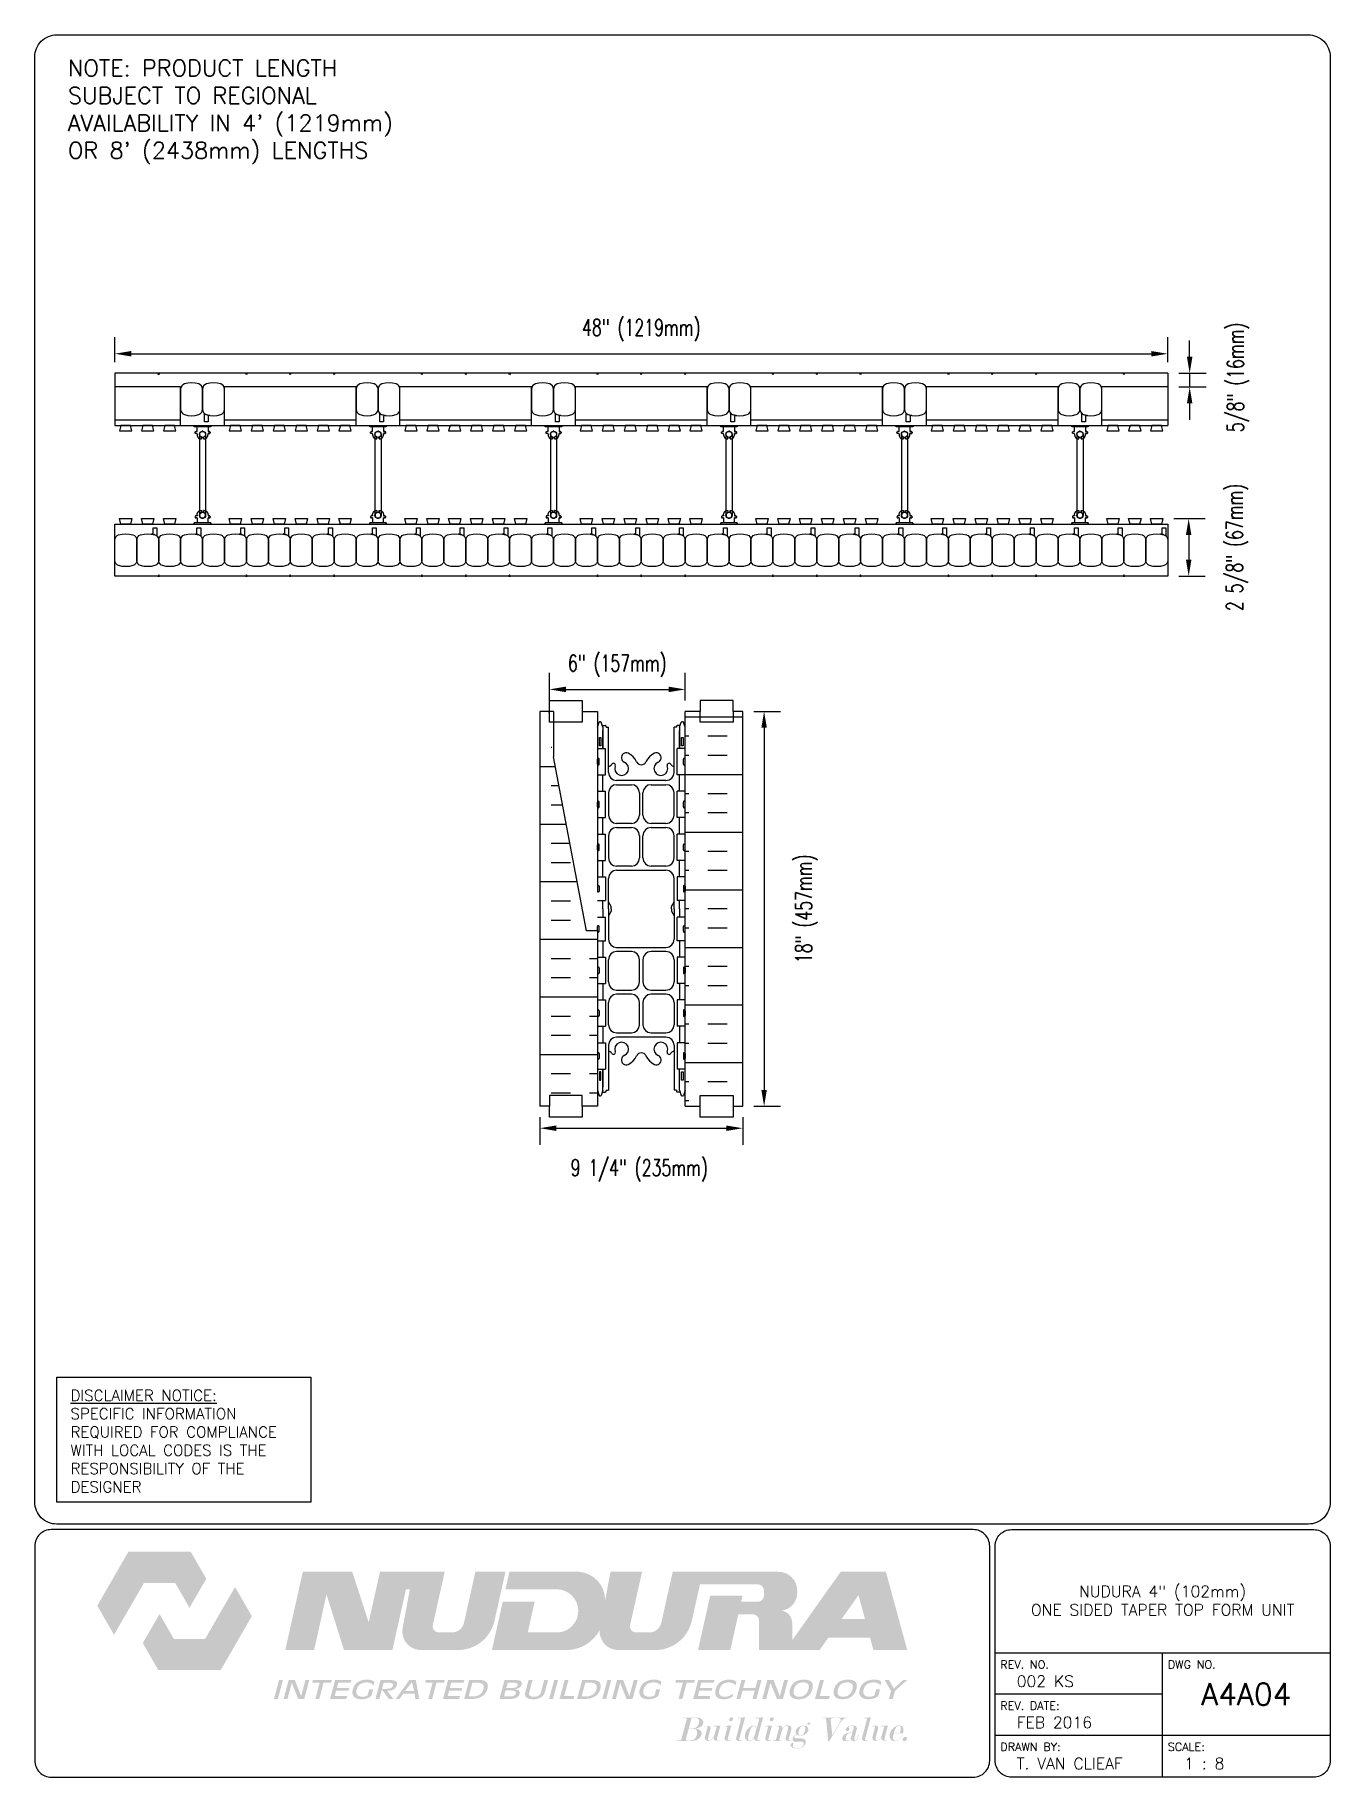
# Paper-space layout 'A4A04' of a CAD drawing. Header units: inches. Extents: x 0.42 to 7.8, y 0.49 to 10.41.
# The model-space entities are those that its viewports show. They can reach past a viewport. Long polylines and large blocks are cut down to what shows.
import ezdxf
from ezdxf.enums import TextEntityAlignment as Align

# ---------------------------------------------------------------- set-up
doc = ezdxf.new("R2010")
doc.units = ezdxf.units.IN
doc.header["$MEASUREMENT"] = 0
doc.linetypes.add('DASHED2', pattern=[0.375, 0.25, -0.125])
doc.linetypes.add('HIDDEN2', pattern=[0.1875, 0.125, -0.0625])
for name, color, linetype in [('HATCH', 12, 'Continuous'), ('Hidden2', 12, 'HIDDEN2'), ('line25', 2, 'Continuous'), ('LINE3', 3, 'Continuous'), ('LINE50', 5, 'Continuous'), ('LINE9', 9, 'Continuous'), ('LOGO', 7, 'Continuous'), ('TBK_LINE65', 3, 'Continuous'), ('TBK_TEXT', 4, 'Continuous'), ('TEXT', 4, 'Continuous')]:
    doc.layers.add(name, color=color, linetype=linetype)
doc.styles.add('DIM', font='romans.shx', dxfattribs={"width": 0.7})
doc.styles.add('ROMANS', font='romans.shx', dxfattribs={"height": 0.75})
doc.dimstyles.new('ext_8', dxfattribs={"dimscale": 8, "dimtxt": 0.09375, "dimasz": 0.09375, "dimexe": 0.09375, "dimexo": 0.0625, "dimgap": 0.0625, "dimtad": 1, "dimdec": 4, "dimzin": 3, "dimdsep": 46, "dimlunit": 4, "dimtxsty": 'DIM', "dimcen": 0.09, "dimdle": 0.09375, "dimclrt": 4, "dimadec": 0, "dimazin": 0, "dimtfac": 1, "dimtdec": 4, "dimtmove": 2, "dimatfit": 3, "dimfxl": 0, "dimfrac": 2, "dimtolj": 1, "dimtzin": 0, "dimarcsym": 0})

psp = doc.layouts.new('A4A04')

# ---------------------------------------------------------------- texts
at = {"layer": 'TBK_TEXT', "color": 7, "style": 'ROMANS'}
for s, p in [('REV. NO.', (5.9215, 1.107)), ('DWG NO.', (6.876, 1.107)), ('REV. DATE:', (5.9215, 0.8726)), ('DRAWN BY:', (5.9215, 0.6382)), ('SCALE:', (6.876, 0.6382))]:
    psp.add_text(s, height=0.04688, dxfattribs=at).set_placement(p)
at = {"layer": 'TEXT', "attachment_point": 1, "style": 'ROMANS'}
for s, insert, char_height, width in [("NOTE: PRODUCT LENGTH SUBJECT TO REGIONAL AVAILABILITY IN 4' (1219mm) OR 8' (2438mm) LENGTHS", (0.6087, 10.2717), 0.09375, 2.146076), ('{\\Fromans.shx|c1;\\LDISCLAIMER NOTICE:\\l\\PSPECIFIC INFORMATION REQUIRED FOR COMPLIANCE WITH LOCAL CODES IS THE RESPONSIBILITY OF THE DESIGNER}', (0.6237, 2.6948), 0.0625, 1.41371)]:
    psp.add_mtext(s, dxfattribs=dict(at, insert=insert, char_height=char_height, width=width))

msp = doc.modelspace()

# ---------------------------------------------------------------- blocks, each defined once
blk = doc.blocks.new('TITLEBLOCK-Tag')
at = {"style": 'ROMANS'}
for tag, height, p in [('TITLE_LINE_1', 0.065, (0.927, -0.1328)), ('TITLE_LINE_2', 0.065, (0.9294, -0.2258)), ('CENTRE-LINE-3', 0.065, (0.927, -0.3246)), ('TITLE_LINE_4', 0.065, (0.927, -0.4299)), ('TITLE_LINE_5', 0.065, (0.927, -0.526)), ('DWG', 0.125, (1.4043, -0.9102))]:
    blk.add_attdef(tag, text='', height=height, dxfattribs=at).set_placement(p, align=Align.MIDDLE_CENTER)
for tag, p in [('LATEST_REVISION', (0.0954, -0.8366)), ('REVISION_DATE', (0.0954, -1.071)), ('DRAWN_BY', (0.0954, -1.3053)), ('SCALE', (1.0499, -1.3053))]:
    blk.add_attdef(tag, text='', height=0.065, dxfattribs=at).set_placement(p, align=Align.MIDDLE_LEFT)
blk = doc.blocks.new('WEB_4_CENTRE_TOP')
for p, q in [((3.688, 0.141), (0, 0.141)), ((3.688, -0.141), (0, -0.141))]:
    blk.add_line(p, q)
for centre in [(0, 0), (3.688, 0)]:
    blk.add_circle(centre, 0.141)
blk = doc.blocks.new('*D18')
at = {"layer": 'Defpoints', "color": 0}
for p in [(273.669, 93.459), (225.669, 92.57), (273.669, 92.57)]:
    blk.add_point(p, dxfattribs=at)
at = {"layer": 'TEXT', "color": 0, "lineweight": -2}
for p, q in [((225.669, 93.07), (225.669, 94.209)), ((273.669, 93.07), (273.669, 94.209)), ((226.419, 93.459), (272.919, 93.459))]:
    blk.add_line(p, q, dxfattribs=at)
at = {"layer": 'TEXT', "color": 0}
for points in [[(226.419, 93.584), (226.419, 93.334), (225.669, 93.459)], [(272.919, 93.584), (272.919, 93.334), (273.669, 93.459)]]:
    blk.add_solid(points, dxfattribs=at)
at = {"layer": 'TEXT', "color": 4, "insert": (249.669, 94.531), "char_height": 0.75, "attachment_point": 5, "style": 'DIM'}
blk.add_mtext('\\A1;48" (1219mm)', dxfattribs=at)
blk = doc.blocks.new('*D14')
at = {"layer": 'Defpoints', "color": 0}
for p in [(273.669, 92.57), (273.669, 91.945), (274.668, 91.945)]:
    blk.add_point(p, dxfattribs=at)
at = {"layer": 'TEXT', "color": 0, "lineweight": -2}
for p, q in [((274.668, 93.32), (274.668, 94.07)), ((274.169, 92.57), (275.418, 92.57)), ((274.668, 92.57), (274.668, 91.945)), ((274.169, 91.945), (275.418, 91.945)), ((274.668, 91.195), (274.668, 90.445))]:
    blk.add_line(p, q, dxfattribs=at)
at = {"layer": 'TEXT', "color": 0}
for points in [[(274.543, 93.32), (274.793, 93.32), (274.668, 92.57)], [(274.543, 91.195), (274.793, 91.195), (274.668, 91.945)]]:
    blk.add_solid(points, dxfattribs=at)
at = {"layer": 'TEXT', "color": 4, "insert": (276.882, 92.383), "char_height": 0.75, "attachment_point": 5, "rotation": 90, "style": 'DIM'}
blk.add_mtext('\\A1;5/8" (16mm)', dxfattribs=at)
blk = doc.blocks.new('*D19')
at = {"layer": 'Defpoints', "color": 0}
for p in [(273.45, 85.945), (273.669, 83.32), (274.624, 83.32)]:
    blk.add_point(p, dxfattribs=at)
at = {"layer": 'TEXT', "color": 0, "lineweight": -2}
for p, q in [((273.95, 85.945), (275.374, 85.945)), ((274.624, 85.195), (274.624, 84.07)), ((274.169, 83.32), (275.374, 83.32))]:
    blk.add_line(p, q, dxfattribs=at)
at = {"layer": 'TEXT', "color": 0}
for points in [[(274.499, 85.195), (274.749, 85.195), (274.624, 85.945)], [(274.499, 84.07), (274.749, 84.07), (274.624, 83.32)]]:
    blk.add_solid(points, dxfattribs=at)
at = {"layer": 'TEXT', "color": 4, "insert": (276.838, 84.633), "char_height": 0.75, "attachment_point": 5, "rotation": 90, "style": 'DIM'}
blk.add_mtext('\\A1;2 5/8" (67mm)', dxfattribs=at)
blk = doc.blocks.new('*D15')
at = {"layer": 'Defpoints', "color": 0}
for p in [(254.294, 77.163), (254.294, 59.163), (255.269, 59.163)]:
    blk.add_point(p, dxfattribs=at)
at = {"layer": 'TEXT', "color": 0, "lineweight": -2}
for p, q in [((254.794, 77.163), (256.019, 77.163)), ((255.269, 76.413), (255.269, 59.913)), ((254.794, 59.163), (256.019, 59.163))]:
    blk.add_line(p, q, dxfattribs=at)
at = {"layer": 'TEXT', "color": 0}
for points in [[(255.144, 76.413), (255.394, 76.413), (255.269, 77.163)], [(255.144, 59.913), (255.394, 59.913), (255.269, 59.163)]]:
    blk.add_solid(points, dxfattribs=at)
at = {"layer": 'TEXT', "color": 4, "insert": (257.197, 68.163), "char_height": 0.75, "attachment_point": 5, "rotation": 90, "style": 'DIM'}
blk.add_mtext('\\A1;18" (457mm)', dxfattribs=at)
blk = doc.blocks.new('*D16')
at = {"layer": 'Defpoints', "color": 0}
for p in [(251.669, 78.163), (245.481, 77.163), (251.669, 77.163)]:
    blk.add_point(p, dxfattribs=at)
at = {"layer": 'TEXT', "color": 0, "lineweight": -2}
for p, q in [((245.481, 77.663), (245.481, 78.913)), ((251.669, 77.663), (251.669, 78.913)), ((246.231, 78.163), (250.919, 78.163))]:
    blk.add_line(p, q, dxfattribs=at)
at = {"layer": 'TEXT', "color": 0}
for points in [[(246.231, 78.288), (246.231, 78.038), (245.481, 78.163)], [(250.919, 78.288), (250.919, 78.038), (251.669, 78.163)]]:
    blk.add_solid(points, dxfattribs=at)
at = {"layer": 'TEXT', "color": 4, "insert": (248.575, 79.235), "char_height": 0.75, "attachment_point": 5, "style": 'DIM'}
blk.add_mtext('\\A1;6" (157mm)', dxfattribs=at)
blk = doc.blocks.new('*D17')
at = {"layer": 'Defpoints', "color": 0}
for p in [(245.044, 59.163), (254.294, 59.163), (254.294, 58.165)]:
    blk.add_point(p, dxfattribs=at)
at = {"layer": 'TEXT', "color": 0, "lineweight": -2}
for p, q in [((245.044, 58.663), (245.044, 57.415)), ((245.794, 58.165), (253.544, 58.165)), ((254.294, 58.663), (254.294, 57.415))]:
    blk.add_line(p, q, dxfattribs=at)
at = {"layer": 'TEXT', "color": 0}
for points in [[(245.794, 58.29), (245.794, 58.04), (245.044, 58.165)], [(253.544, 58.29), (253.544, 58.04), (254.294, 58.165)]]:
    blk.add_solid(points, dxfattribs=at)
at = {"layer": 'TEXT', "color": 4, "insert": (249.578, 56.238), "char_height": 0.75, "attachment_point": 5, "style": 'DIM'}
blk.add_mtext('\\A1;9 1/4" (235mm)', dxfattribs=at)
blk = doc.blocks.new('Connector')
blk.add_point((0.271, 0))
at = {"layer": 'LINE9'}
for p, q in [((0, 0.375), (0, -0.375)), ((0.062, -0.375), (0.062, 0.375)), ((0.281, 0.25), (0.062, 0.25))]:
    blk.add_line(p, q, dxfattribs=at)
for points, weights in [([(0.007, 0.375), (0.004, 0.375), (0, 0.375)], [1, 0.972587069138, 0.950305488115]), ([(0.327, 0.343), (0.308, 0.343), (0.281, 0.317), (0.281, 0.297)], [1, 0.85355339, 0.85355339, 1]), ([(0.328, 0.343), (0.327, 0.343), (0.327, 0.343)], [1, 0.70710678, 1]), ([(0.375, 0.297), (0.375, 0.317), (0.348, 0.343), (0.329, 0.343)], [1, 0.85355339, 0.85355339, 1]), ([(0.406, 0.25), (0.546, 0.25), (0.619, 0.131)], [0.958404415409, 0.794674173519, 0.864651571113]), ([(0.619, 0.052), (0.612, 0.049), (0.604, 0.049)], [0.83615024178, 0.892081430621, 1]), ([(0, -0.375), (0.004, -0.375), (0.007, -0.375)], [0.950305488115, 0.972587069138, 1]), ([(0.281, -0.297), (0.281, -0.317), (0.308, -0.343), (0.327, -0.343)], [1, 0.85355339, 0.85355339, 1]), ([(0.327, -0.343), (0.281, -0.343), (0.281, -0.297)], [1, 0.70710678, 1]), ([(0.329, -0.343), (0.348, -0.343), (0.375, -0.317), (0.375, -0.297)], [1, 0.85355339, 0.85355339, 1]), ([(0.375, -0.297), (0.375, -0.343), (0.329, -0.343)], [1, 0.70710678, 1]), ([(0.619, -0.131), (0.546, -0.25), (0.406, -0.25)], [0.864651574428, 0.794674169686, 0.958404415195]), ([(0.604, -0.049), (0.612, -0.049), (0.619, -0.052)], [1, 0.89208144177, 0.836150253337])]:
    blk.add_rational_spline(points, weights, degree=2, dxfattribs=at)
for points, degree in [([(0, 0.375), (0.002, 0.375), (0.005, 0.375), (0.007, 0.375)], 3), ([(0.007, 0.375), (0.021, 0.375), (0.051, 0.375), (0.062, 0.375), (0.062, 0.375)], 3), ([(0.281, 0.25), (0.281, 0.297)], 1), ([(0.327, 0.343), (0.327, 0.343), (0.328, 0.343), (0.328, 0.343)], 3), ([(0.328, 0.343), (0.329, 0.343), (0.329, 0.343), (0.329, 0.343)], 3), ([(0.375, 0.25), (0.375, 0.297)], 1), ([(0.406, 0.25), (0.375, 0.25)], 1), ([(0.406, 0.25), (0.406, 0.25)], 1), ([(0.406, 0.25), (0.406, 0.25)], 1), ([(0.406, 0.25), (0.406, 0.25)], 1), ([(0.406, 0.25), (0.406, 0.25)], 1), ([(0.406, 0.25), (0.406, 0.25)], 1), ([(0.406, 0.25), (0.406, 0.25)], 1), ([(0.406, 0.25), (0.406, 0.25)], 1), ([(0.406, 0.25), (0.406, 0.25)], 1), ([(0.406, 0.25), (0.406, 0.25)], 1), ([(0.406, 0.25), (0.406, 0.25)], 1), ([(0.406, 0.25), (0.406, 0.25)], 1), ([(0.406, 0.25), (0.406, 0.25)], 1), ([(0.406, 0.25), (0.406, 0.25)], 1), ([(0.406, 0.25), (0.406, 0.25)], 1), ([(0.406, 0.25), (0.406, 0.25)], 1), ([(0.406, 0.25), (0.406, 0.25)], 1), ([(0.406, 0.25), (0.406, 0.25)], 1), ([(0.406, 0.25), (0.406, 0.25)], 1), ([(0.406, 0.25), (0.406, 0.25)], 1), ([(0.406, 0.25), (0.406, 0.25)], 1), ([(0.406, 0.25), (0.406, 0.25)], 1), ([(0.406, 0.25), (0.406, 0.25)], 1), ([(0.406, 0.25), (0.406, 0.25)], 1), ([(0.406, 0.25), (0.406, 0.25)], 1), ([(0.604, 0.049), (0.532, 0.049)], 1), ([(0.532, 0.049), (0.532, 0.049)], 1), ([(0.532, 0.049), (0.532, 0.049)], 1), ([(0.532, 0.049), (0.532, 0.049)], 1), ([(0.532, 0.049), (0.532, 0.049)], 1), ([(0.532, 0.049), (0.532, 0.049)], 1), ([(0.532, 0.049), (0.532, 0.049)], 1), ([(0.532, 0.049), (0.532, 0.049)], 1), ([(0.532, 0.049), (0.532, 0.049)], 1), ([(0.532, 0.049), (0.532, 0.049)], 1), ([(0.532, 0.049), (0.532, 0.049)], 1), ([(0.604, 0.049), (0.609, 0.049), (0.614, 0.05), (0.619, 0.052)], 3), ([(0.604, 0.049), (0.604, 0.049)], 1), ([(0.604, 0.049), (0.604, 0.049)], 1), ([(0.604, 0.049), (0.604, 0.049)], 1), ([(0.604, 0.049), (0.604, 0.049)], 1), ([(0.619, 0.131), (0.619, 0.052)], 1), ([(0.619, 0.131), (0.619, 0.131)], 1), ([(0.619, 0.131), (0.619, 0.131)], 1), ([(0.619, 0.131), (0.619, 0.131)], 1), ([(0.619, 0.131), (0.619, 0.131)], 1), ([(0.007, -0.375), (0.005, -0.375), (0.002, -0.375), (0, -0.375)], 3), ([(0.062, -0.375), (0.062, -0.375), (0.051, -0.375), (0.021, -0.375), (0.007, -0.375)], 3), ([(0.062, -0.25), (0.281, -0.25)], 1), ([(0.281, -0.297), (0.281, -0.25)], 1), ([(0.281, -0.25), (0.281, -0.297)], 1), ([(0.328, -0.343), (0.328, -0.343), (0.327, -0.343), (0.327, -0.343)], 3), ([(0.329, -0.343), (0.329, -0.343), (0.329, -0.343), (0.328, -0.343)], 3), ([(0.375, -0.25), (0.375, -0.297)], 1), ([(0.375, -0.297), (0.375, -0.25)], 1), ([(0.406, -0.25), (0.375, -0.25)], 1), ([(0.406, -0.25), (0.406, -0.25)], 1), ([(0.406, -0.25), (0.406, -0.25)], 1), ([(0.406, -0.25), (0.406, -0.25)], 1), ([(0.406, -0.25), (0.406, -0.25)], 1), ([(0.406, -0.25), (0.406, -0.25)], 1), ([(0.406, -0.25), (0.406, -0.25)], 1), ([(0.406, -0.25), (0.406, -0.25)], 1), ([(0.406, -0.25), (0.406, -0.25)], 1), ([(0.406, -0.25), (0.406, -0.25)], 1), ([(0.406, -0.25), (0.406, -0.25)], 1), ([(0.406, -0.25), (0.406, -0.25)], 1), ([(0.532, -0.049), (0.604, -0.049)], 1), ([(0.604, -0.049), (0.58, -0.049), (0.556, -0.049), (0.532, -0.049)], 3), ([(0.532, -0.049), (0.532, -0.049)], 1), ([(0.532, -0.049), (0.532, -0.049)], 1), ([(0.532, -0.049), (0.532, -0.049)], 1), ([(0.532, -0.049), (0.532, -0.049)], 1), ([(0.619, -0.052), (0.614, -0.05), (0.609, -0.049), (0.604, -0.049)], 3), ([(0.604, -0.049), (0.604, -0.049)], 1), ([(0.604, -0.049), (0.604, -0.049)], 1), ([(0.604, -0.049), (0.604, -0.049)], 1), ([(0.604, -0.049), (0.604, -0.049)], 1), ([(0.604, -0.049), (0.604, -0.049)], 1), ([(0.604, -0.049), (0.604, -0.049)], 1), ([(0.604, -0.049), (0.604, -0.049)], 1), ([(0.604, -0.049), (0.604, -0.049)], 1), ([(0.619, -0.052), (0.619, -0.131)], 1), ([(0.619, -0.131), (0.619, -0.131)], 1), ([(0.619, -0.131), (0.619, -0.131)], 1), ([(0.619, -0.131), (0.619, -0.131)], 1), ([(0.619, -0.131), (0.619, -0.131)], 1)]:
    blk.add_open_spline(points, degree=degree, dxfattribs=at)
for points, weights, knots in [([(0.062, 0.375), (0.062, 0.375), (0.046, 0.375), (0.03, 0.375), (0.007, 0.375)], [0.868718858569, 0.861102746415, 1, 0.861102734288, 0.868718859898], [0, 0, 0, 0.5, 0.5, 1, 1, 1]), ([(0.532, 0.049), (0.472, 0.203), (0.333, 0.113), (0.157, 0), (0.333, -0.113), (0.472, -0.203), (0.532, -0.049)], [0.899508922286, 0.599718215298, 1, 0.54226024, 1, 0.599718224335, 0.899508908749], [0, 0, 0, 0.318112, 0.318112, 0.681888, 0.681888, 1, 1, 1]), ([(0.007, -0.375), (0.03, -0.375), (0.046, -0.375), (0.062, -0.375), (0.062, -0.375)], [0.868718859319, 0.861102739573, 1, 0.861102742958, 0.868718858948], [0, 0, 0, 0.5, 0.5, 1, 1, 1])]:
    blk.add_rational_spline(points, weights, degree=2, knots=knots, dxfattribs=at)

# ---------------------------------------------------------------- dimensions: what is measured, and where the dimension line sits
at = {"layer": 'TEXT'}
for base, p1, p2, text, picture, middle in [((273.66893, 93.4593), (225.66893, 92.57014), (273.66893, 92.57014), '48" (1219mm)', '*D18', (249.66893, 94.53073)), ((251.66893, 78.16316), (245.48143, 77.16339), (251.66893, 77.16339), '6" (157mm)', '*D16', (248.57518, 79.23459))]:
    dim = msp.add_linear_dim(base=base, p1=p1, p2=p2, text=text, dimstyle='ext_8', dxfattribs=at)
    dim.commit()
    dim.dimension.update_dxf_attribs({"geometry": picture, "text_midpoint": middle})
for base, p1, p2, text, picture, middle in [((274.6677, 91.94514), (273.66893, 92.57014), (273.66893, 91.94514), '5/8" (16mm)', '*D14', (276.88198, 92.38264)), ((274.62372, 83.32014), (273.4501, 85.94514), (273.66893, 83.32014), '2 5/8" (67mm)', '*D19', (276.838, 84.63264)), ((255.26871, 59.16339), (254.29393, 77.16339), (254.29393, 59.16339), '18" (457mm)', '*D15', (257.19728, 68.16339))]:
    dim = msp.add_linear_dim(base=base, p1=p1, p2=p2, angle=90, text=text, dimstyle='ext_8', dxfattribs=at)
    dim.commit()
    dim.dimension.update_dxf_attribs({"geometry": picture, "text_midpoint": middle, "dimtype": 160})
dim = msp.add_linear_dim(base=(254.29393, 58.16464), p1=(245.04393, 59.16339), p2=(254.29393, 59.16339), text='9 1/4" (235mm)', dimstyle='ext_8', dxfattribs=at)
dim.commit()
dim.dimension.update_dxf_attribs({"geometry": '*D17', "text_midpoint": (249.57801, 56.23836), "dimtype": 160})

# ---------------------------------------------------------------- hatches: boundary and pattern name
at = {"layer": 'HATCH'}
h = msp.add_hatch(dxfattribs=at)
h.set_pattern_fill('INSUL', color=256, scale=7, style=0)
h.set_pattern_definition([(0, (-2682.188, -392.5993), (0, 2.625), []), (0, (-2682.188, -391.7243), (0, 2.625), [0.875, -0.875]), (0, (-2682.188, -390.8493), (0, 2.625), [0.875, -0.875])])
edge = h.paths.add_edge_path()
edge.add_line((247.66893, 67.16339), (247.16893, 67.16339))
edge.add_line((247.16893, 67.16339), (245.41893, 76.41339))
edge.add_line((245.41893, 76.41339), (245.41893, 77.16339))
edge.add_line((245.41893, 77.16339), (245.04393, 77.16339))
edge.add_line((245.04393, 77.16339), (245.04393, 59.16339))
edge.add_line((245.04393, 59.16339), (245.48143, 59.16339))
edge.add_line((245.48143, 59.16339), (245.48143, 59.66339))
edge.add_line((245.48143, 59.66339), (246.98143, 59.66339))
edge.add_line((246.98143, 59.66339), (246.98143, 59.16339))
edge.add_line((246.98143, 59.16339), (247.41893, 59.16339))
edge.add_line((247.66893, 67.16339), (247.66893, 59.16339))
h = msp.add_hatch(dxfattribs=at)
h.set_pattern_fill('INSUL', color=256, scale=7, style=0)
h.set_pattern_definition([(180, (3177.8305, -337.846), (0, 2.625), []), (180, (3177.8305, -336.971), (0, 2.625), [0.875, -0.875]), (180, (3177.8305, -336.096), (0, 2.625), [0.875, -0.875])])
h.paths.add_polyline_path([(254.29393, 59.16339), (253.85643, 59.16339), (253.85643, 59.66339), (252.35643, 59.66339), (252.35643, 59.16339), (251.66893, 59.16339), (251.66893, 77.16339), (252.35643, 77.16339), (252.35643, 77.66339), (253.85643, 77.66339), (253.85643, 77.16339), (254.29393, 77.16339)])

# ---------------------------------------------------------------- linework, layer by layer
at = {"layer": 'Hidden2'}
msp.add_lwpolyline([(245.41893, 77.16339), (245.48143, 77.16339), (245.48143, 77.66339), (246.98143, 77.66339), (246.98143, 77.16339), (247.66893, 77.16339), (247.66893, 67.16339)], dxfattribs=at)
at = {"layer": 'line25'}
for p, q in [((228.66893, 91.94514), (225.66893, 91.94514)), ((236.66893, 91.94514), (230.66893, 91.94514)), ((244.66893, 91.94514), (238.66893, 91.94514)), ((252.66893, 91.94514), (246.66893, 91.94514)), ((260.66893, 91.94514), (254.66893, 91.94514)), ((268.66893, 91.94514), (262.66893, 91.94514)), ((273.66893, 91.94514), (270.66893, 91.94514)), ((225.66893, 90.19514), (273.66893, 90.19514)), ((225.66893, 85.69514), (273.66893, 85.69514)), ((251.66893, 59.16339), (251.66893, 77.16339)), ((247.66893, 75.46839), (248.03388, 75.46839)), ((248.03388, 74.26839), (248.03388, 75.46839)), ((251.30398, 74.26839), (251.30398, 75.46839)), ((251.66893, 75.46839), (251.30398, 75.46839)), ((247.66893, 74.26839), (248.03388, 74.26839)), ((251.66893, 74.26839), (251.30398, 74.26839)), ((247.66893, 73.51839), (248.03388, 73.51839)), ((248.03388, 72.31839), (248.03388, 73.51839)), ((251.30398, 72.31839), (251.30398, 73.51839)), ((251.66893, 73.51839), (251.30398, 73.51839)), ((247.66893, 72.31839), (248.03388, 72.31839)), ((251.66893, 72.31839), (251.30398, 72.31839)), ((247.66893, 71.56839), (248.03388, 71.56839)), ((248.03388, 70.36839), (248.03388, 71.56839)), ((251.30398, 70.36839), (251.30398, 71.56839)), ((251.66893, 71.56839), (251.30398, 71.56839)), ((247.66893, 70.36839), (248.03388, 70.36839)), ((251.66893, 70.36839), (251.30398, 70.36839)), ((247.66893, 69.61839), (248.03388, 69.61839)), ((248.03388, 69.61839), (248.03388, 68.53839)), ((251.30398, 69.61839), (251.30398, 68.53839)), ((251.66893, 69.61839), (251.30398, 69.61839)), ((247.66893, 68.53839), (248.03388, 68.53839)), ((251.66893, 68.53839), (251.30398, 68.53839)), ((247.66893, 67.78839), (248.03388, 67.78839)), ((248.03388, 66.70839), (248.03388, 67.78839)), ((251.30398, 66.70839), (251.30398, 67.78839)), ((251.66893, 67.78839), (251.30398, 67.78839)), ((247.66893, 67.16339), (247.66893, 59.16339)), ((247.66893, 66.70839), (248.03388, 66.70839)), ((251.66893, 66.70839), (251.30398, 66.70839)), ((247.66893, 65.95839), (248.03388, 65.95839)), ((248.03388, 65.95839), (248.03388, 64.75839)), ((251.30398, 65.95839), (251.30398, 64.75839)), ((251.66893, 65.95839), (251.30398, 65.95839)), ((247.66893, 64.75839), (248.03388, 64.75839)), ((251.66893, 64.75839), (251.30398, 64.75839)), ((247.66893, 64.00839), (248.03388, 64.00839)), ((248.03388, 64.00839), (248.03388, 62.80839)), ((251.30398, 64.00839), (251.30398, 62.80839)), ((251.66893, 64.00839), (251.30398, 64.00839)), ((247.66893, 62.80839), (248.03388, 62.80839)), ((251.66893, 62.80839), (251.30398, 62.80839)), ((247.66893, 62.05839), (248.03388, 62.05839)), ((248.03388, 62.05839), (248.03388, 60.85839)), ((251.30398, 62.05839), (251.30398, 60.85839)), ((251.66893, 62.05839), (251.30398, 62.05839)), ((247.66893, 60.85839), (248.03388, 60.85839)), ((251.66893, 60.85839), (251.30398, 60.85839))]:
    msp.add_line(p, q, dxfattribs=at)
for points in [[(225.9501, 90.19514), (225.88777, 89.94514), (226.4501, 89.94514), (226.38777, 90.19514)], [(226.9501, 90.19514), (226.88777, 89.94514), (227.4501, 89.94514), (227.38777, 90.19514)], [(227.9501, 90.19514), (227.88777, 89.94514), (228.4501, 89.94514), (228.38777, 90.19514)], [(230.9501, 90.19514), (230.88777, 89.94514), (231.4501, 89.94514), (231.38777, 90.19514)], [(231.9501, 90.19514), (231.88777, 89.94514), (232.4501, 89.94514), (232.38777, 90.19514)], [(232.9501, 90.19514), (232.88777, 89.94514), (233.4501, 89.94514), (233.38777, 90.19514)], [(233.9501, 90.19514), (233.88777, 89.94514), (234.4501, 89.94514), (234.38777, 90.19514)], [(234.9501, 90.19514), (234.88777, 89.94514), (235.4501, 89.94514), (235.38777, 90.19514)], [(235.9501, 90.19514), (235.88777, 89.94514), (236.4501, 89.94514), (236.38777, 90.19514)], [(238.9501, 90.19514), (238.88777, 89.94514), (239.4501, 89.94514), (239.38777, 90.19514)], [(239.9501, 90.19514), (239.88777, 89.94514), (240.4501, 89.94514), (240.38777, 90.19514)], [(240.9501, 90.19514), (240.88777, 89.94514), (241.4501, 89.94514), (241.38777, 90.19514)], [(241.9501, 90.19514), (241.88777, 89.94514), (242.4501, 89.94514), (242.38777, 90.19514)], [(242.9501, 90.19514), (242.88777, 89.94514), (243.4501, 89.94514), (243.38777, 90.19514)], [(243.9501, 90.19514), (243.88777, 89.94514), (244.4501, 89.94514), (244.38777, 90.19514)], [(246.9501, 90.19514), (246.88777, 89.94514), (247.4501, 89.94514), (247.38777, 90.19514)], [(247.9501, 90.19514), (247.88777, 89.94514), (248.4501, 89.94514), (248.38777, 90.19514)], [(248.9501, 90.19514), (248.88777, 89.94514), (249.4501, 89.94514), (249.38777, 90.19514)], [(249.9501, 90.19514), (249.88777, 89.94514), (250.4501, 89.94514), (250.38777, 90.19514)], [(250.9501, 90.19514), (250.88777, 89.94514), (251.4501, 89.94514), (251.38777, 90.19514)], [(251.9501, 90.19514), (251.88777, 89.94514), (252.4501, 89.94514), (252.38777, 90.19514)], [(254.9501, 90.19514), (254.88777, 89.94514), (255.4501, 89.94514), (255.38777, 90.19514)], [(255.9501, 90.19514), (255.88777, 89.94514), (256.4501, 89.94514), (256.38777, 90.19514)], [(256.9501, 90.19514), (256.88777, 89.94514), (257.4501, 89.94514), (257.38777, 90.19514)], [(257.9501, 90.19514), (257.88777, 89.94514), (258.4501, 89.94514), (258.38777, 90.19514)], [(258.9501, 90.19514), (258.88777, 89.94514), (259.4501, 89.94514), (259.38777, 90.19514)], [(259.9501, 90.19514), (259.88777, 89.94514), (260.4501, 89.94514), (260.38777, 90.19514)], [(262.9501, 90.19514), (262.88777, 89.94514), (263.4501, 89.94514), (263.38777, 90.19514)], [(263.9501, 90.19514), (263.88777, 89.94514), (264.4501, 89.94514), (264.38777, 90.19514)], [(264.9501, 90.19514), (264.88777, 89.94514), (265.4501, 89.94514), (265.38777, 90.19514)], [(265.9501, 90.19514), (265.88777, 89.94514), (266.4501, 89.94514), (266.38777, 90.19514)], [(266.9501, 90.19514), (266.88777, 89.94514), (267.4501, 89.94514), (267.38777, 90.19514)], [(267.9501, 90.19514), (267.88777, 89.94514), (268.4501, 89.94514), (268.38777, 90.19514)], [(270.9501, 90.19514), (270.88777, 89.94514), (271.4501, 89.94514), (271.38777, 90.19514)], [(271.9501, 90.19514), (271.88777, 89.94514), (272.4501, 89.94514), (272.38777, 90.19514)], [(272.9501, 90.19514), (272.88777, 89.94514), (273.4501, 89.94514), (273.38777, 90.19514)], [(225.9501, 85.69514), (225.88777, 85.94514), (226.4501, 85.94514), (226.38777, 85.69514)], [(226.9501, 85.69514), (226.88777, 85.94514), (227.4501, 85.94514), (227.38777, 85.69514)], [(227.9501, 85.69514), (227.88777, 85.94514), (228.4501, 85.94514), (228.38777, 85.69514)], [(230.9501, 85.69514), (230.88777, 85.94514), (231.4501, 85.94514), (231.38777, 85.69514)], [(231.9501, 85.69514), (231.88777, 85.94514), (232.4501, 85.94514), (232.38777, 85.69514)], [(232.9501, 85.69514), (232.88777, 85.94514), (233.4501, 85.94514), (233.38777, 85.69514)], [(233.9501, 85.69514), (233.88777, 85.94514), (234.4501, 85.94514), (234.38777, 85.69514)], [(234.9501, 85.69514), (234.88777, 85.94514), (235.4501, 85.94514), (235.38777, 85.69514)], [(235.9501, 85.69514), (235.88777, 85.94514), (236.4501, 85.94514), (236.38777, 85.69514)], [(238.9501, 85.69514), (238.88777, 85.94514), (239.4501, 85.94514), (239.38777, 85.69514)], [(239.9501, 85.69514), (239.88777, 85.94514), (240.4501, 85.94514), (240.38777, 85.69514)], [(240.9501, 85.69514), (240.88777, 85.94514), (241.4501, 85.94514), (241.38777, 85.69514)], [(241.9501, 85.69514), (241.88777, 85.94514), (242.4501, 85.94514), (242.38777, 85.69514)], [(242.9501, 85.69514), (242.88777, 85.94514), (243.4501, 85.94514), (243.38777, 85.69514)], [(243.9501, 85.69514), (243.88777, 85.94514), (244.4501, 85.94514), (244.38777, 85.69514)], [(246.9501, 85.69514), (246.88777, 85.94514), (247.4501, 85.94514), (247.38777, 85.69514)], [(247.9501, 85.69514), (247.88777, 85.94514), (248.4501, 85.94514), (248.38777, 85.69514)], [(248.9501, 85.69514), (248.88777, 85.94514), (249.4501, 85.94514), (249.38777, 85.69514)], [(249.9501, 85.69514), (249.88777, 85.94514), (250.4501, 85.94514), (250.38777, 85.69514)], [(250.9501, 85.69514), (250.88777, 85.94514), (251.4501, 85.94514), (251.38777, 85.69514)], [(251.9501, 85.69514), (251.88777, 85.94514), (252.4501, 85.94514), (252.38777, 85.69514)], [(254.9501, 85.69514), (254.88777, 85.94514), (255.4501, 85.94514), (255.38777, 85.69514)], [(255.9501, 85.69514), (255.88777, 85.94514), (256.4501, 85.94514), (256.38777, 85.69514)], [(256.9501, 85.69514), (256.88777, 85.94514), (257.4501, 85.94514), (257.38777, 85.69514)], [(257.9501, 85.69514), (257.88777, 85.94514), (258.4501, 85.94514), (258.38777, 85.69514)], [(258.9501, 85.69514), (258.88777, 85.94514), (259.4501, 85.94514), (259.38777, 85.69514)], [(259.9501, 85.69514), (259.88777, 85.94514), (260.4501, 85.94514), (260.38777, 85.69514)], [(262.9501, 85.69514), (262.88777, 85.94514), (263.4501, 85.94514), (263.38777, 85.69514)], [(263.9501, 85.69514), (263.88777, 85.94514), (264.4501, 85.94514), (264.38777, 85.69514)], [(264.9501, 85.69514), (264.88777, 85.94514), (265.4501, 85.94514), (265.38777, 85.69514)], [(265.9501, 85.69514), (265.88777, 85.94514), (266.4501, 85.94514), (266.38777, 85.69514)], [(266.9501, 85.69514), (266.88777, 85.94514), (267.4501, 85.94514), (267.38777, 85.69514)], [(267.9501, 85.69514), (267.88777, 85.94514), (268.4501, 85.94514), (268.38777, 85.69514)], [(270.9501, 85.69514), (270.88777, 85.94514), (271.4501, 85.94514), (271.38777, 85.69514)], [(271.9501, 85.69514), (271.88777, 85.94514), (272.4501, 85.94514), (272.38777, 85.69514)], [(272.9501, 85.69514), (272.88777, 85.94514), (273.4501, 85.94514), (273.38777, 85.69514)]]:
    msp.add_lwpolyline(points, close=True, dxfattribs=at)
at = {"layer": 'LINE50'}
for p, q in [((273.66893, 92.57014), (225.66893, 92.57014)), ((225.66893, 92.57014), (225.66893, 90.19514)), ((273.66893, 92.57014), (273.66893, 90.19514)), ((225.66893, 83.32014), (225.66893, 85.69514)), ((273.66893, 85.69514), (273.66893, 83.32014)), ((273.66893, 83.32014), (225.66893, 83.32014)), ((245.04393, 77.16339), (245.04393, 77.16339)), ((245.04393, 77.16339), (245.04393, 77.16339)), ((245.04393, 77.16339), (245.04393, 59.16339)), ((245.66893, 77.16339), (245.04393, 77.16339)), ((245.66893, 77.16339), (245.66893, 75.09197)), ((254.29393, 59.16339), (254.29393, 77.16339)), ((247.16893, 67.16339), (245.66893, 75.09197)), ((247.66893, 67.16339), (247.16893, 67.16339))]:
    msp.add_line(p, q, dxfattribs=at)
for points in [[(254.29393, 77.16339), (253.85643, 77.16339), (253.85643, 77.66339), (252.35643, 77.66339), (252.35643, 77.16339), (251.66893, 77.16339)], [(247.66893, 59.16339), (246.98143, 59.16339), (246.98143, 59.66339), (245.48143, 59.66339), (245.48143, 59.16339), (245.04393, 59.16339)], [(251.66893, 59.16339), (252.35643, 59.16339), (252.35643, 59.66339), (253.85643, 59.66339), (253.85643, 59.16339), (254.29393, 59.16339)]]:
    msp.add_lwpolyline(points, dxfattribs=at)
at = {"layer": 'LINE9'}
for p, q in [((228.66893, 90.19514), (228.66893, 91.94514)), ((230.66893, 90.19514), (230.66893, 91.94514)), ((236.66893, 90.19514), (236.66893, 91.94514)), ((238.66893, 90.19514), (238.66893, 91.94514)), ((244.66893, 90.19514), (244.66893, 91.94514)), ((246.66893, 90.19514), (246.66893, 91.94514)), ((252.66893, 90.19514), (252.66893, 91.94514)), ((254.66893, 90.19514), (254.66893, 91.94514)), ((260.66893, 90.19514), (260.66893, 91.94514)), ((262.66893, 90.19514), (262.66893, 91.94514)), ((268.66893, 90.19514), (268.66893, 91.94514)), ((270.66893, 90.19514), (270.66893, 91.94514)), ((225.66893, 90.44514), (228.66893, 90.44514)), ((230.66893, 90.44514), (236.66893, 90.44514)), ((238.66893, 90.44514), (244.66893, 90.44514)), ((246.66893, 90.44514), (252.66893, 90.44514)), ((254.66893, 90.44514), (260.66893, 90.44514)), ((262.66893, 90.44514), (268.66893, 90.44514)), ((270.66893, 90.44514), (273.66893, 90.44514)), ((247.66893, 76.43466), (247.74393, 76.66466)), ((247.91893, 76.43466), (247.84393, 76.66466)), ((247.89285, 76.51466), (248.01893, 76.51466)), ((247.91893, 76.43466), (247.91893, 75.46839)), ((248.06893, 76.46466), (248.06893, 76.43466)), ((248.06893, 76.46466), (248.06893, 76.46466)), ((248.06893, 76.43466), (248.16893, 76.43466)), ((248.16893, 74.38339), (248.16893, 76.43466)), ((251.16893, 74.38339), (251.16893, 76.43466)), ((251.26893, 76.43466), (251.16893, 76.43466)), ((251.26893, 76.46466), (251.26893, 76.46466)), ((251.26893, 76.46466), (251.26893, 76.43466)), ((251.44502, 76.51466), (251.31893, 76.51466)), ((251.41893, 76.43466), (251.49393, 76.66466)), ((251.41893, 76.43466), (251.41893, 75.46839)), ((251.66893, 76.43466), (251.59393, 76.66466)), ((247.66893, 74.92339), (247.66894, 74.92339)), ((247.66893, 74.81339), (247.66894, 74.81339)), ((247.66894, 74.75839), (247.66894, 74.97839)), ((247.70894, 75.01839), (247.70894, 75.01839)), ((247.70894, 74.71839), (247.70894, 74.71839)), ((247.74894, 74.75839), (247.74894, 74.97839)), ((251.58893, 74.75839), (251.58893, 74.97839)), ((251.62893, 75.01839), (251.62893, 75.01839)), ((251.62893, 74.71839), (251.62893, 74.71839)), ((251.66893, 74.75839), (251.66893, 74.97839)), ((251.66893, 74.92339), (251.66893, 74.92339)), ((251.66893, 74.81339), (251.66893, 74.81339)), ((250.79393, 74.00839), (248.54393, 74.00839)), ((247.70894, 73.06839), (247.70894, 73.06839)), ((248.16893, 73.44589), (248.16893, 73.12464)), ((248.16893, 73.12464), (248.16893, 72.77464)), ((248.54393, 73.82089), (249.21768, 73.82089)), ((249.59268, 73.44589), (249.59268, 72.43339)), ((249.74518, 72.43339), (249.74518, 73.44589)), ((250.12018, 73.82089), (250.79393, 73.82089)), ((251.16893, 72.43339), (251.16893, 73.44589)), ((251.62893, 73.06839), (251.62893, 73.06839)), ((247.66893, 72.97339), (247.66894, 72.97339)), ((247.66893, 72.86339), (247.66894, 72.86339)), ((247.66894, 72.80839), (247.66894, 73.02839)), ((247.70894, 72.76839), (247.70894, 72.76839)), ((247.74894, 72.80839), (247.74894, 73.02839)), ((248.16893, 72.77464), (248.16893, 72.43339)), ((251.16893, 72.43339), (251.16893, 72.77464)), ((251.58893, 72.80839), (251.58893, 73.02839)), ((251.62893, 72.76839), (251.62893, 72.76839)), ((251.66893, 72.80839), (251.66893, 73.02839)), ((251.66893, 72.97339), (251.66893, 72.97339)), ((251.66893, 72.86339), (251.66893, 72.86339)), ((248.16893, 71.49589), (248.16893, 70.48339)), ((249.21768, 72.05839), (248.54393, 72.05839)), ((248.54393, 71.87089), (249.21768, 71.87089)), ((249.59268, 71.49589), (249.59268, 70.48339)), ((249.74518, 70.48339), (249.74518, 71.49589)), ((250.79393, 72.05839), (250.12018, 72.05839)), ((250.12018, 71.87089), (250.79393, 71.87089)), ((251.16893, 70.48339), (251.16893, 71.49589)), ((251.16893, 71.17464), (251.16893, 71.49589)), ((247.66893, 71.02339), (247.66894, 71.02339)), ((247.66893, 70.91339), (247.66894, 70.91339)), ((247.66894, 70.85839), (247.66894, 71.07839)), ((247.70894, 71.11839), (247.70894, 71.11839)), ((247.70894, 70.81839), (247.70894, 70.81839)), ((247.74894, 70.85839), (247.74894, 71.07839)), ((251.58893, 70.85839), (251.58893, 71.07839)), ((251.62893, 71.11839), (251.62893, 71.11839)), ((251.62893, 70.81839), (251.62893, 70.81839)), ((251.66893, 70.85839), (251.66893, 71.07839)), ((251.66893, 71.02339), (251.66893, 71.02339)), ((251.66893, 70.91339), (251.66893, 70.91339)), ((249.21768, 70.10839), (248.54393, 70.10839)), ((248.54393, 69.92089), (250.79393, 69.92089)), ((250.79393, 70.10839), (250.12018, 70.10839)), ((247.66893, 69.13339), (247.66894, 69.13339)), ((247.66894, 69.18839), (247.66894, 68.96839)), ((247.70894, 69.22839), (247.70894, 69.22839)), ((247.74894, 69.18839), (247.74894, 68.96839)), ((248.16893, 68.16339), (248.16893, 69.54589)), ((251.16893, 68.16339), (251.16893, 69.54589)), ((251.58893, 69.18839), (251.58893, 68.96839)), ((251.62893, 69.22839), (251.62893, 69.22839)), ((251.66893, 69.18839), (251.66893, 68.96839)), ((251.66893, 69.13339), (251.66893, 69.13339)), ((247.66893, 69.02339), (247.66894, 69.02339)), ((247.70894, 68.92839), (247.70894, 68.92839)), ((248.28893, 68.27574), (248.16893, 68.47574)), ((251.04893, 68.27574), (251.16893, 68.47574)), ((251.62893, 68.92839), (251.62893, 68.92839)), ((251.66893, 69.02339), (251.66893, 69.02339)), ((248.16893, 68.16339), (248.16893, 66.78089)), ((248.28893, 68.05104), (248.16893, 67.85104)), ((248.28893, 68.16339), (248.28893, 68.27574)), ((248.28893, 68.16339), (248.28893, 68.05104)), ((251.04893, 68.16339), (251.04893, 68.27574)), ((251.04893, 68.16339), (251.04893, 68.05104)), ((251.04893, 68.05104), (251.16893, 67.85104)), ((251.16893, 68.16339), (251.16893, 66.78089)), ((247.66893, 67.30339), (247.66894, 67.30339)), ((247.66893, 67.19339), (247.66894, 67.19339)), ((247.66894, 67.13839), (247.66894, 67.35839)), ((247.70894, 67.39839), (247.70894, 67.39839)), ((247.70894, 67.09839), (247.70894, 67.09839)), ((247.74894, 67.13839), (247.74894, 67.35839)), ((251.58893, 67.13839), (251.58893, 67.35839)), ((251.62893, 67.39839), (251.62893, 67.39839)), ((251.62893, 67.09839), (251.62893, 67.09839)), ((251.66893, 67.13839), (251.66893, 67.35839)), ((251.66893, 67.30339), (251.66893, 67.30339)), ((251.66893, 67.19339), (251.66893, 67.19339)), ((248.54393, 66.40589), (250.79393, 66.40589)), ((249.21768, 66.21839), (248.54393, 66.21839)), ((250.79393, 66.21839), (250.12018, 66.21839)), ((247.66893, 65.41339), (247.66894, 65.41339)), ((247.66893, 65.30339), (247.66894, 65.30339)), ((247.66894, 65.46839), (247.66894, 65.24839)), ((247.70894, 65.50839), (247.70894, 65.50839)), ((247.70894, 65.20839), (247.70894, 65.20839)), ((247.74894, 65.46839), (247.74894, 65.24839)), ((248.16893, 64.83089), (248.16893, 65.84339)), ((249.59268, 64.83089), (249.59268, 65.84339)), ((249.74518, 65.84339), (249.74518, 64.83089)), ((251.16893, 65.84339), (251.16893, 64.83089)), ((251.16893, 65.15214), (251.16893, 64.83089)), ((251.58893, 65.46839), (251.58893, 65.24839)), ((251.62893, 65.50839), (251.62893, 65.50839)), ((251.62893, 65.20839), (251.62893, 65.20839)), ((251.66893, 65.46839), (251.66893, 65.24839)), ((251.66893, 65.41339), (251.66893, 65.41339)), ((251.66893, 65.30339), (251.66893, 65.30339)), ((248.54393, 64.45589), (249.21768, 64.45589)), ((250.12018, 64.45589), (250.79393, 64.45589)), ((248.16893, 63.55214), (248.16893, 63.89339)), ((248.16893, 63.20214), (248.16893, 63.55214)), ((249.21768, 64.26839), (248.54393, 64.26839)), ((249.59268, 62.88089), (249.59268, 63.89339)), ((249.74518, 63.89339), (249.74518, 62.88089)), ((250.79393, 64.26839), (250.12018, 64.26839)), ((251.16893, 63.89339), (251.16893, 63.55214)), ((251.16893, 63.89339), (251.16893, 62.88089)), ((247.66893, 63.46339), (247.66894, 63.46339)), ((247.66893, 63.35339), (247.66894, 63.35339)), ((247.66894, 63.51839), (247.66894, 63.29839)), ((247.70894, 63.25839), (247.70894, 63.25839)), ((247.74894, 63.51839), (247.74894, 63.29839)), ((248.16893, 62.88089), (248.16893, 63.20214)), ((251.58893, 63.51839), (251.58893, 63.29839)), ((251.62893, 63.25839), (251.62893, 63.25839)), ((251.66893, 63.51839), (251.66893, 63.29839)), ((251.66893, 63.46339), (251.66893, 63.46339)), ((251.66893, 63.35339), (251.66893, 63.35339)), ((248.16893, 61.94339), (248.16893, 59.89213)), ((248.16893, 61.94339), (248.16893, 59.89213)), ((248.16893, 61.94339), (248.16893, 59.89213)), ((248.54393, 62.50589), (249.21768, 62.50589)), ((250.79393, 62.31839), (248.54393, 62.31839)), ((250.12018, 62.50589), (250.79393, 62.50589)), ((251.16893, 61.94339), (251.16893, 59.89213)), ((251.16893, 61.94339), (251.16893, 59.89213)), ((251.16893, 61.94339), (251.16893, 59.89213)), ((247.66893, 61.51339), (247.66894, 61.51339)), ((247.66893, 61.40339), (247.66894, 61.40339)), ((247.66894, 61.56839), (247.66894, 61.34839)), ((247.70894, 61.60839), (247.70894, 61.60839)), ((247.70894, 61.30839), (247.70894, 61.30839)), ((247.74894, 61.56839), (247.74894, 61.34839)), ((251.58893, 61.56839), (251.58893, 61.34839)), ((251.62893, 61.60839), (251.62893, 61.60839)), ((251.62893, 61.30839), (251.62893, 61.30839)), ((251.66893, 61.56839), (251.66893, 61.34839)), ((251.66893, 61.51339), (251.66893, 61.51339)), ((251.66893, 61.40339), (251.66893, 61.40339)), ((247.91893, 59.89213), (247.91893, 60.85839)), ((251.41893, 59.89213), (251.41893, 60.85839)), ((247.66893, 59.89213), (247.74393, 59.66213)), ((247.91893, 59.89213), (247.84393, 59.66213)), ((247.89285, 59.81213), (248.01893, 59.81213)), ((248.06893, 59.89213), (248.16893, 59.89213)), ((248.06893, 59.89213), (248.06893, 59.86213)), ((248.06893, 59.86213), (248.06893, 59.86213)), ((251.26893, 59.89213), (251.16893, 59.89213)), ((251.26893, 59.89213), (251.26893, 59.86213)), ((251.26893, 59.86213), (251.26893, 59.86213)), ((251.44502, 59.81213), (251.31893, 59.81213)), ((251.41893, 59.89213), (251.49393, 59.66213)), ((251.66893, 59.89213), (251.59393, 59.66213))]:
    msp.add_line(p, q, dxfattribs=at)
for points in [[(227.70018, 92.57014), (227.66893, 92.50566), (227.63768, 92.57014)], [(231.70018, 92.57014), (231.66893, 92.50566), (231.63768, 92.57014)], [(233.70018, 92.57014), (233.66893, 92.50566), (233.63768, 92.57014)], [(235.70018, 92.57014), (235.66893, 92.50566), (235.63768, 92.57014)], [(239.70018, 92.57014), (239.66893, 92.50566), (239.63768, 92.57014)], [(241.70018, 92.57014), (241.66893, 92.50566), (241.63768, 92.57014)], [(243.70018, 92.57014), (243.66893, 92.50566), (243.63768, 92.57014)], [(247.70018, 92.57014), (247.66893, 92.50566), (247.63768, 92.57014)], [(249.70018, 92.57014), (249.66893, 92.50566), (249.63768, 92.57014)], [(251.70018, 92.57014), (251.66893, 92.50566), (251.63768, 92.57014)], [(255.70018, 92.57014), (255.66893, 92.50566), (255.63768, 92.57014)], [(257.70018, 92.57014), (257.66893, 92.50566), (257.63768, 92.57014)], [(259.70018, 92.57014), (259.66893, 92.50566), (259.63768, 92.57014)], [(263.70018, 92.57014), (263.66893, 92.50566), (263.63768, 92.57014)], [(265.70018, 92.57014), (265.66893, 92.50566), (265.63768, 92.57014)], [(267.70018, 92.57014), (267.66893, 92.50566), (267.63768, 92.57014)], [(271.70018, 92.57014), (271.66893, 92.50566), (271.63768, 92.57014)], [(227.70018, 83.32014), (227.66893, 83.38463), (227.63768, 83.32014)], [(231.70018, 83.32014), (231.66893, 83.38463), (231.63768, 83.32014)], [(233.70018, 83.32014), (233.66893, 83.38463), (233.63768, 83.32014)], [(235.70018, 83.32014), (235.66893, 83.38463), (235.63768, 83.32014)], [(239.70018, 83.32014), (239.66893, 83.38463), (239.63768, 83.32014)], [(241.70018, 83.32014), (241.66893, 83.38463), (241.63768, 83.32014)], [(243.70018, 83.32014), (243.66893, 83.38463), (243.63768, 83.32014)], [(247.70018, 83.32014), (247.66893, 83.38463), (247.63768, 83.32014)], [(249.70018, 83.32014), (249.66893, 83.38463), (249.63768, 83.32014)], [(251.70018, 83.32014), (251.66893, 83.38463), (251.63768, 83.32014)], [(255.70018, 83.32014), (255.66893, 83.38463), (255.63768, 83.32014)], [(257.70018, 83.32014), (257.66893, 83.38463), (257.63768, 83.32014)], [(259.70018, 83.32014), (259.66893, 83.38463), (259.63768, 83.32014)], [(263.70018, 83.32014), (263.66893, 83.38463), (263.63768, 83.32014)], [(265.70018, 83.32014), (265.66893, 83.38463), (265.63768, 83.32014)], [(267.70018, 83.32014), (267.66893, 83.38463), (267.63768, 83.32014)], [(271.70018, 83.32014), (271.66893, 83.38463), (271.63768, 83.32014)], [(247.82893, 75.58466), (247.75893, 75.58466), (247.75893, 75.96466), (247.82893, 75.96466)], [(251.57893, 75.58466), (251.50893, 75.58466), (251.50893, 75.96466), (251.57893, 75.96466)], [(247.82893, 60.74213), (247.75893, 60.74213), (247.75893, 60.36213), (247.82893, 60.36213)], [(251.50893, 60.74213), (251.57893, 60.74213), (251.57893, 60.36213), (251.50893, 60.36213)]]:
    msp.add_lwpolyline(points, close=True, dxfattribs=at)
for points in [[(228.84201, 90.68419, 0.15767078), (229.49586, 90.68419, 0.32530463), (229.66893, 90.92206), (229.66893, 91.84323, 0.32530463), (229.49586, 92.0811, 0.15767078), (228.84201, 92.0811, 0.32530463), (228.66893, 91.84323), (228.66893, 90.92206, 0.32530463)], [(229.84201, 90.68419, 0.15767078), (230.49586, 90.68419, 0.32530463), (230.66893, 90.92206), (230.66893, 91.84323, 0.32530463), (230.49586, 92.0811, 0.15767078), (229.84201, 92.0811, 0.32530463), (229.66893, 91.84323), (229.66893, 90.92206, 0.32530463)], [(236.84201, 90.68419, 0.15767078), (237.49586, 90.68419, 0.32530463), (237.66893, 90.92206), (237.66893, 91.84323, 0.32530463), (237.49586, 92.0811, 0.15767078), (236.84201, 92.0811, 0.32530463), (236.66893, 91.84323), (236.66893, 90.92206, 0.32530463)], [(237.84201, 90.68419, 0.15767078), (238.49586, 90.68419, 0.32530463), (238.66893, 90.92206), (238.66893, 91.84323, 0.32530463), (238.49586, 92.0811, 0.15767078), (237.84201, 92.0811, 0.32530463), (237.66893, 91.84323), (237.66893, 90.92206, 0.32530463)], [(244.84201, 90.68419, 0.15767078), (245.49586, 90.68419, 0.32530463), (245.66893, 90.92206), (245.66893, 91.84323, 0.32530463), (245.49586, 92.0811, 0.15767078), (244.84201, 92.0811, 0.32530463), (244.66893, 91.84323), (244.66893, 90.92206, 0.32530463)], [(245.84201, 90.68419, 0.15767078), (246.49586, 90.68419, 0.32530463), (246.66893, 90.92206), (246.66893, 91.84323, 0.32530463), (246.49586, 92.0811, 0.15767078), (245.84201, 92.0811, 0.32530463), (245.66893, 91.84323), (245.66893, 90.92206, 0.32530463)], [(252.84201, 90.68419, 0.15767078), (253.49586, 90.68419, 0.32530463), (253.66893, 90.92206), (253.66893, 91.84323, 0.32530463), (253.49586, 92.0811, 0.15767078), (252.84201, 92.0811, 0.32530463), (252.66893, 91.84323), (252.66893, 90.92206, 0.32530463)], [(253.84201, 90.68419, 0.15767078), (254.49586, 90.68419, 0.32530463), (254.66893, 90.92206), (254.66893, 91.84323, 0.32530463), (254.49586, 92.0811, 0.15767078), (253.84201, 92.0811, 0.32530463), (253.66893, 91.84323), (253.66893, 90.92206, 0.32530463)], [(260.84201, 90.68419, 0.15767078), (261.49586, 90.68419, 0.32530463), (261.66893, 90.92206), (261.66893, 91.84323, 0.32530463), (261.49586, 92.0811, 0.15767078), (260.84201, 92.0811, 0.32530463), (260.66893, 91.84323), (260.66893, 90.92206, 0.32530463)], [(261.84201, 90.68419, 0.15767078), (262.49586, 90.68419, 0.32530463), (262.66893, 90.92206), (262.66893, 91.84323, 0.32530463), (262.49586, 92.0811, 0.15767078), (261.84201, 92.0811, 0.32530463), (261.66893, 91.84323), (261.66893, 90.92206, 0.32530463)], [(268.84201, 90.68419, 0.15767078), (269.49586, 90.68419, 0.32530463), (269.66893, 90.92206), (269.66893, 91.84323, 0.32530463), (269.49586, 92.0811, 0.15767078), (268.84201, 92.0811, 0.32530463), (268.66893, 91.84323), (268.66893, 90.92206, 0.32530463)], [(269.84201, 90.68419, 0.15767078), (270.49586, 90.68419, 0.32530463), (270.66893, 90.92206), (270.66893, 91.84323, 0.32530463), (270.49586, 92.0811, 0.15767078), (269.84201, 92.0811, 0.32530463), (269.66893, 91.84323), (269.66893, 90.92206, 0.32530463)], [(229.84201, 90.68419, 0.0372667), (229.9957, 90.64686, 0.46303561), (229.92301, 90.5852), (229.92301, 90.3636), (229.75218, 90.3636), (229.75218, 90.70969, 0.18900236), (229.73553, 90.75217, 0.12840736)], [(237.84201, 90.68419, 0.0372667), (237.9957, 90.64686, 0.46303561), (237.92301, 90.5852), (237.92301, 90.3636), (237.75218, 90.3636), (237.75218, 90.70969, 0.18900236), (237.73553, 90.75217, 0.12840736)], [(245.84201, 90.68419, 0.0372667), (245.9957, 90.64686, 0.46303561), (245.92301, 90.5852), (245.92301, 90.3636), (245.75218, 90.3636), (245.75218, 90.70969, 0.18900236), (245.73553, 90.75217, 0.12840736)], [(253.84201, 90.68419, 0.0372667), (253.9957, 90.64686, 0.46303561), (253.92301, 90.5852), (253.92301, 90.3636), (253.75218, 90.3636), (253.75218, 90.70969, 0.18900236), (253.73553, 90.75217, 0.12840736)], [(261.84201, 90.68419, 0.0372667), (261.9957, 90.64686, 0.46303561), (261.92301, 90.5852), (261.92301, 90.3636), (261.75218, 90.3636), (261.75218, 90.70969, 0.18900236), (261.73553, 90.75217, 0.12840736)], [(269.84201, 90.68419, 0.0372667), (269.9957, 90.64686, 0.46303561), (269.92301, 90.5852), (269.92301, 90.3636), (269.75218, 90.3636), (269.75218, 90.70969, 0.18900236), (269.73553, 90.75217, 0.12840736)], [(225.84201, 85.2061, -0.15767078), (226.49586, 85.2061, -0.32530463), (226.66893, 84.96823), (226.66893, 84.04706, -0.32530463), (226.49586, 83.80919, -0.15767078), (225.84201, 83.80919, -0.32530463), (225.66893, 84.04706), (225.66893, 84.96823, -0.32530463)], [(226.84201, 85.2061, -0.15767078), (227.49586, 85.2061, -0.32530463), (227.66893, 84.96823), (227.66893, 84.04706, -0.32530463), (227.49586, 83.80919, -0.15767078), (226.84201, 83.80919, -0.32530463), (226.66893, 84.04706), (226.66893, 84.96823, -0.32530463)], [(227.49586, 85.2061, 0.0372667), (227.34216, 85.24343, 0.46303561), (227.41485, 85.30509), (227.41485, 85.52669), (227.58568, 85.52669), (227.58568, 85.1806, 0.18900236), (227.60233, 85.13812, 0.12840736)], [(227.84201, 85.2061, -0.15767078), (228.49586, 85.2061, -0.32530463), (228.66893, 84.96823), (228.66893, 84.04706, -0.32530463), (228.49586, 83.80919, -0.15767078), (227.84201, 83.80919, -0.32530463), (227.66893, 84.04706), (227.66893, 84.96823, -0.32530463)], [(228.84201, 85.2061, -0.15767078), (229.49586, 85.2061, -0.32530463), (229.66893, 84.96823), (229.66893, 84.04706, -0.32530463), (229.49586, 83.80919, -0.15767078), (228.84201, 83.80919, -0.32530463), (228.66893, 84.04706), (228.66893, 84.96823, -0.32530463)], [(229.49586, 85.2061, 0.0372667), (229.34216, 85.24343, 0.46303561), (229.41485, 85.30509), (229.41485, 85.52669), (229.58568, 85.52669), (229.58568, 85.1806, 0.18900236), (229.60233, 85.13812, 0.12840736)], [(229.84201, 85.2061, -0.15767078), (230.49586, 85.2061, -0.32530463), (230.66893, 84.96823), (230.66893, 84.04706, -0.32530463), (230.49586, 83.80919, -0.15767078), (229.84201, 83.80919, -0.32530463), (229.66893, 84.04706), (229.66893, 84.96823, -0.32530463)], [(230.84201, 85.2061, -0.15767078), (231.49586, 85.2061, -0.32530463), (231.66893, 84.96823), (231.66893, 84.04706, -0.32530463), (231.49586, 83.80919, -0.15767078), (230.84201, 83.80919, -0.32530463), (230.66893, 84.04706), (230.66893, 84.96823, -0.32530463)], [(231.49586, 85.2061, 0.0372667), (231.34216, 85.24343, 0.46303561), (231.41485, 85.30509), (231.41485, 85.52669), (231.58568, 85.52669), (231.58568, 85.1806, 0.18900236), (231.60233, 85.13812, 0.12840736)], [(231.84201, 85.2061, -0.15767078), (232.49586, 85.2061, -0.32530463), (232.66893, 84.96823), (232.66893, 84.04706, -0.32530463), (232.49586, 83.80919, -0.15767078), (231.84201, 83.80919, -0.32530463), (231.66893, 84.04706), (231.66893, 84.96823, -0.32530463)], [(232.84201, 85.2061, -0.15767078), (233.49586, 85.2061, -0.32530463), (233.66893, 84.96823), (233.66893, 84.04706, -0.32530463), (233.49586, 83.80919, -0.15767078), (232.84201, 83.80919, -0.32530463), (232.66893, 84.04706), (232.66893, 84.96823, -0.32530463)], [(233.49586, 85.2061, 0.0372667), (233.34216, 85.24343, 0.46303561), (233.41485, 85.30509), (233.41485, 85.52669), (233.58568, 85.52669), (233.58568, 85.1806, 0.18900236), (233.60233, 85.13812, 0.12840736)], [(233.84201, 85.2061, -0.15767078), (234.49586, 85.2061, -0.32530463), (234.66893, 84.96823), (234.66893, 84.04706, -0.32530463), (234.49586, 83.80919, -0.15767078), (233.84201, 83.80919, -0.32530463), (233.66893, 84.04706), (233.66893, 84.96823, -0.32530463)], [(234.84201, 85.2061, -0.15767078), (235.49586, 85.2061, -0.32530463), (235.66893, 84.96823), (235.66893, 84.04706, -0.32530463), (235.49586, 83.80919, -0.15767078), (234.84201, 83.80919, -0.32530463), (234.66893, 84.04706), (234.66893, 84.96823, -0.32530463)], [(235.49586, 85.2061, 0.0372667), (235.34216, 85.24343, 0.46303561), (235.41485, 85.30509), (235.41485, 85.52669), (235.58568, 85.52669), (235.58568, 85.1806, 0.18900236), (235.60233, 85.13812, 0.12840736)], [(235.84201, 85.2061, -0.15767078), (236.49586, 85.2061, -0.32530463), (236.66893, 84.96823), (236.66893, 84.04706, -0.32530463), (236.49586, 83.80919, -0.15767078), (235.84201, 83.80919, -0.32530463), (235.66893, 84.04706), (235.66893, 84.96823, -0.32530463)], [(236.84201, 85.2061, -0.15767078), (237.49586, 85.2061, -0.32530463), (237.66893, 84.96823), (237.66893, 84.04706, -0.32530463), (237.49586, 83.80919, -0.15767078), (236.84201, 83.80919, -0.32530463), (236.66893, 84.04706), (236.66893, 84.96823, -0.32530463)], [(237.49586, 85.2061, 0.0372667), (237.34216, 85.24343, 0.46303561), (237.41485, 85.30509), (237.41485, 85.52669), (237.58568, 85.52669), (237.58568, 85.1806, 0.18900236), (237.60233, 85.13812, 0.12840736)], [(237.84201, 85.2061, -0.15767078), (238.49586, 85.2061, -0.32530463), (238.66893, 84.96823), (238.66893, 84.04706, -0.32530463), (238.49586, 83.80919, -0.15767078), (237.84201, 83.80919, -0.32530463), (237.66893, 84.04706), (237.66893, 84.96823, -0.32530463)], [(238.84201, 85.2061, -0.15767078), (239.49586, 85.2061, -0.32530463), (239.66893, 84.96823), (239.66893, 84.04706, -0.32530463), (239.49586, 83.80919, -0.15767078), (238.84201, 83.80919, -0.32530463), (238.66893, 84.04706), (238.66893, 84.96823, -0.32530463)], [(239.49586, 85.2061, 0.0372667), (239.34216, 85.24343, 0.46303561), (239.41485, 85.30509), (239.41485, 85.52669), (239.58568, 85.52669), (239.58568, 85.1806, 0.18900236), (239.60233, 85.13812, 0.12840736)], [(239.84201, 85.2061, -0.15767078), (240.49586, 85.2061, -0.32530463), (240.66893, 84.96823), (240.66893, 84.04706, -0.32530463), (240.49586, 83.80919, -0.15767078), (239.84201, 83.80919, -0.32530463), (239.66893, 84.04706), (239.66893, 84.96823, -0.32530463)], [(240.84201, 85.2061, -0.15767078), (241.49586, 85.2061, -0.32530463), (241.66893, 84.96823), (241.66893, 84.04706, -0.32530463), (241.49586, 83.80919, -0.15767078), (240.84201, 83.80919, -0.32530463), (240.66893, 84.04706), (240.66893, 84.96823, -0.32530463)], [(241.49586, 85.2061, 0.0372667), (241.34216, 85.24343, 0.46303561), (241.41485, 85.30509), (241.41485, 85.52669), (241.58568, 85.52669), (241.58568, 85.1806, 0.18900236), (241.60233, 85.13812, 0.12840736)], [(241.84201, 85.2061, -0.15767078), (242.49586, 85.2061, -0.32530463), (242.66893, 84.96823), (242.66893, 84.04706, -0.32530463), (242.49586, 83.80919, -0.15767078), (241.84201, 83.80919, -0.32530463), (241.66893, 84.04706), (241.66893, 84.96823, -0.32530463)], [(242.84201, 85.2061, -0.15767078), (243.49586, 85.2061, -0.32530463), (243.66893, 84.96823), (243.66893, 84.04706, -0.32530463), (243.49586, 83.80919, -0.15767078), (242.84201, 83.80919, -0.32530463), (242.66893, 84.04706), (242.66893, 84.96823, -0.32530463)], [(243.49586, 85.2061, 0.0372667), (243.34216, 85.24343, 0.46303561), (243.41485, 85.30509), (243.41485, 85.52669), (243.58568, 85.52669), (243.58568, 85.1806, 0.18900236), (243.60233, 85.13812, 0.12840736)], [(243.84201, 85.2061, -0.15767078), (244.49586, 85.2061, -0.32530463), (244.66893, 84.96823), (244.66893, 84.04706, -0.32530463), (244.49586, 83.80919, -0.15767078), (243.84201, 83.80919, -0.32530463), (243.66893, 84.04706), (243.66893, 84.96823, -0.32530463)], [(244.84201, 85.2061, -0.15767078), (245.49586, 85.2061, -0.32530463), (245.66893, 84.96823), (245.66893, 84.04706, -0.32530463), (245.49586, 83.80919, -0.15767078), (244.84201, 83.80919, -0.32530463), (244.66893, 84.04706), (244.66893, 84.96823, -0.32530463)], [(245.49586, 85.2061, 0.0372667), (245.34216, 85.24343, 0.46303561), (245.41485, 85.30509), (245.41485, 85.52669), (245.58568, 85.52669), (245.58568, 85.1806, 0.18900236), (245.60233, 85.13812, 0.12840736)], [(245.84201, 85.2061, -0.15767078), (246.49586, 85.2061, -0.32530463), (246.66893, 84.96823), (246.66893, 84.04706, -0.32530463), (246.49586, 83.80919, -0.15767078), (245.84201, 83.80919, -0.32530463), (245.66893, 84.04706), (245.66893, 84.96823, -0.32530463)], [(246.84201, 85.2061, -0.15767078), (247.49586, 85.2061, -0.32530463), (247.66893, 84.96823), (247.66893, 84.04706, -0.32530463), (247.49586, 83.80919, -0.15767078), (246.84201, 83.80919, -0.32530463), (246.66893, 84.04706), (246.66893, 84.96823, -0.32530463)], [(247.49586, 85.2061, 0.0372667), (247.34216, 85.24343, 0.46303561), (247.41485, 85.30509), (247.41485, 85.52669), (247.58568, 85.52669), (247.58568, 85.1806, 0.18900236), (247.60233, 85.13812, 0.12840736)], [(247.84201, 85.2061, -0.15767078), (248.49586, 85.2061, -0.32530463), (248.66893, 84.96823), (248.66893, 84.04706, -0.32530463), (248.49586, 83.80919, -0.15767078), (247.84201, 83.80919, -0.32530463), (247.66893, 84.04706), (247.66893, 84.96823, -0.32530463)], [(248.84201, 85.2061, -0.15767078), (249.49586, 85.2061, -0.32530463), (249.66893, 84.96823), (249.66893, 84.04706, -0.32530463), (249.49586, 83.80919, -0.15767078), (248.84201, 83.80919, -0.32530463), (248.66893, 84.04706), (248.66893, 84.96823, -0.32530463)], [(249.49586, 85.2061, 0.0372667), (249.34216, 85.24343, 0.46303561), (249.41485, 85.30509), (249.41485, 85.52669), (249.58568, 85.52669), (249.58568, 85.1806, 0.18900236), (249.60233, 85.13812, 0.12840736)], [(249.84201, 85.2061, -0.15767078), (250.49586, 85.2061, -0.32530463), (250.66893, 84.96823), (250.66893, 84.04706, -0.32530463), (250.49586, 83.80919, -0.15767078), (249.84201, 83.80919, -0.32530463), (249.66893, 84.04706), (249.66893, 84.96823, -0.32530463)], [(250.84201, 85.2061, -0.15767078), (251.49586, 85.2061, -0.32530463), (251.66893, 84.96823), (251.66893, 84.04706, -0.32530463), (251.49586, 83.80919, -0.15767078), (250.84201, 83.80919, -0.32530463), (250.66893, 84.04706), (250.66893, 84.96823, -0.32530463)], [(251.49586, 85.2061, 0.0372667), (251.34216, 85.24343, 0.46303561), (251.41485, 85.30509), (251.41485, 85.52669), (251.58568, 85.52669), (251.58568, 85.1806, 0.18900236), (251.60233, 85.13812, 0.12840736)], [(251.84201, 85.2061, -0.15767078), (252.49586, 85.2061, -0.32530463), (252.66893, 84.96823), (252.66893, 84.04706, -0.32530463), (252.49586, 83.80919, -0.15767078), (251.84201, 83.80919, -0.32530463), (251.66893, 84.04706), (251.66893, 84.96823, -0.32530463)], [(252.84201, 85.2061, -0.15767078), (253.49586, 85.2061, -0.32530463), (253.66893, 84.96823), (253.66893, 84.04706, -0.32530463), (253.49586, 83.80919, -0.15767078), (252.84201, 83.80919, -0.32530463), (252.66893, 84.04706), (252.66893, 84.96823, -0.32530463)], [(253.49586, 85.2061, 0.0372667), (253.34216, 85.24343, 0.46303561), (253.41485, 85.30509), (253.41485, 85.52669), (253.58568, 85.52669), (253.58568, 85.1806, 0.18900236), (253.60233, 85.13812, 0.12840736)], [(253.84201, 85.2061, -0.15767078), (254.49586, 85.2061, -0.32530463), (254.66893, 84.96823), (254.66893, 84.04706, -0.32530463), (254.49586, 83.80919, -0.15767078), (253.84201, 83.80919, -0.32530463), (253.66893, 84.04706), (253.66893, 84.96823, -0.32530463)], [(254.84201, 85.2061, -0.15767078), (255.49586, 85.2061, -0.32530463), (255.66893, 84.96823), (255.66893, 84.04706, -0.32530463), (255.49586, 83.80919, -0.15767078), (254.84201, 83.80919, -0.32530463), (254.66893, 84.04706), (254.66893, 84.96823, -0.32530463)], [(255.49586, 85.2061, 0.0372667), (255.34216, 85.24343, 0.46303561), (255.41485, 85.30509), (255.41485, 85.52669), (255.58568, 85.52669), (255.58568, 85.1806, 0.18900236), (255.60233, 85.13812, 0.12840736)], [(255.84201, 85.2061, -0.15767078), (256.49586, 85.2061, -0.32530463), (256.66893, 84.96823), (256.66893, 84.04706, -0.32530463), (256.49586, 83.80919, -0.15767078), (255.84201, 83.80919, -0.32530463), (255.66893, 84.04706), (255.66893, 84.96823, -0.32530463)], [(256.84201, 85.2061, -0.15767078), (257.49586, 85.2061, -0.32530463), (257.66893, 84.96823), (257.66893, 84.04706, -0.32530463), (257.49586, 83.80919, -0.15767078), (256.84201, 83.80919, -0.32530463), (256.66893, 84.04706), (256.66893, 84.96823, -0.32530463)], [(257.49586, 85.2061, 0.0372667), (257.34216, 85.24343, 0.46303561), (257.41485, 85.30509), (257.41485, 85.52669), (257.58568, 85.52669), (257.58568, 85.1806, 0.18900236), (257.60233, 85.13812, 0.12840736)], [(257.84201, 85.2061, -0.15767078), (258.49586, 85.2061, -0.32530463), (258.66893, 84.96823), (258.66893, 84.04706, -0.32530463), (258.49586, 83.80919, -0.15767078), (257.84201, 83.80919, -0.32530463), (257.66893, 84.04706), (257.66893, 84.96823, -0.32530463)], [(258.84201, 85.2061, -0.15767078), (259.49586, 85.2061, -0.32530463), (259.66893, 84.96823), (259.66893, 84.04706, -0.32530463), (259.49586, 83.80919, -0.15767078), (258.84201, 83.80919, -0.32530463), (258.66893, 84.04706), (258.66893, 84.96823, -0.32530463)], [(259.49586, 85.2061, 0.0372667), (259.34216, 85.24343, 0.46303561), (259.41485, 85.30509), (259.41485, 85.52669), (259.58568, 85.52669), (259.58568, 85.1806, 0.18900236), (259.60233, 85.13812, 0.12840736)], [(259.84201, 85.2061, -0.15767078), (260.49586, 85.2061, -0.32530463), (260.66893, 84.96823), (260.66893, 84.04706, -0.32530463), (260.49586, 83.80919, -0.15767078), (259.84201, 83.80919, -0.32530463), (259.66893, 84.04706), (259.66893, 84.96823, -0.32530463)], [(260.84201, 85.2061, -0.15767078), (261.49586, 85.2061, -0.32530463), (261.66893, 84.96823), (261.66893, 84.04706, -0.32530463), (261.49586, 83.80919, -0.15767078), (260.84201, 83.80919, -0.32530463), (260.66893, 84.04706), (260.66893, 84.96823, -0.32530463)], [(261.49586, 85.2061, 0.0372667), (261.34216, 85.24343, 0.46303561), (261.41485, 85.30509), (261.41485, 85.52669), (261.58568, 85.52669), (261.58568, 85.1806, 0.18900236), (261.60233, 85.13812, 0.12840736)], [(261.84201, 85.2061, -0.15767078), (262.49586, 85.2061, -0.32530463), (262.66893, 84.96823), (262.66893, 84.04706, -0.32530463), (262.49586, 83.80919, -0.15767078), (261.84201, 83.80919, -0.32530463), (261.66893, 84.04706), (261.66893, 84.96823, -0.32530463)], [(262.84201, 85.2061, -0.15767078), (263.49586, 85.2061, -0.32530463), (263.66893, 84.96823), (263.66893, 84.04706, -0.32530463), (263.49586, 83.80919, -0.15767078), (262.84201, 83.80919, -0.32530463), (262.66893, 84.04706), (262.66893, 84.96823, -0.32530463)], [(263.49586, 85.2061, 0.0372667), (263.34216, 85.24343, 0.46303561), (263.41485, 85.30509), (263.41485, 85.52669), (263.58568, 85.52669), (263.58568, 85.1806, 0.18900236), (263.60233, 85.13812, 0.12840736)], [(263.84201, 85.2061, -0.15767078), (264.49586, 85.2061, -0.32530463), (264.66893, 84.96823), (264.66893, 84.04706, -0.32530463), (264.49586, 83.80919, -0.15767078), (263.84201, 83.80919, -0.32530463), (263.66893, 84.04706), (263.66893, 84.96823, -0.32530463)], [(264.84201, 85.2061, -0.15767078), (265.49586, 85.2061, -0.32530463), (265.66893, 84.96823), (265.66893, 84.04706, -0.32530463), (265.49586, 83.80919, -0.15767078), (264.84201, 83.80919, -0.32530463), (264.66893, 84.04706), (264.66893, 84.96823, -0.32530463)], [(265.49586, 85.2061, 0.0372667), (265.34216, 85.24343, 0.46303561), (265.41485, 85.30509), (265.41485, 85.52669), (265.58568, 85.52669), (265.58568, 85.1806, 0.18900236), (265.60233, 85.13812, 0.12840736)], [(265.84201, 85.2061, -0.15767078), (266.49586, 85.2061, -0.32530463), (266.66893, 84.96823), (266.66893, 84.04706, -0.32530463), (266.49586, 83.80919, -0.15767078), (265.84201, 83.80919, -0.32530463), (265.66893, 84.04706), (265.66893, 84.96823, -0.32530463)], [(266.84201, 85.2061, -0.15767078), (267.49586, 85.2061, -0.32530463), (267.66893, 84.96823), (267.66893, 84.04706, -0.32530463), (267.49586, 83.80919, -0.15767078), (266.84201, 83.80919, -0.32530463), (266.66893, 84.04706), (266.66893, 84.96823, -0.32530463)], [(267.49586, 85.2061, 0.0372667), (267.34216, 85.24343, 0.46303561), (267.41485, 85.30509), (267.41485, 85.52669), (267.58568, 85.52669), (267.58568, 85.1806, 0.18900236), (267.60233, 85.13812, 0.12840736)], [(267.84201, 85.2061, -0.15767078), (268.49586, 85.2061, -0.32530463), (268.66893, 84.96823), (268.66893, 84.04706, -0.32530463), (268.49586, 83.80919, -0.15767078), (267.84201, 83.80919, -0.32530463), (267.66893, 84.04706), (267.66893, 84.96823, -0.32530463)], [(268.84201, 85.2061, -0.15767078), (269.49586, 85.2061, -0.32530463), (269.66893, 84.96823), (269.66893, 84.04706, -0.32530463), (269.49586, 83.80919, -0.15767078), (268.84201, 83.80919, -0.32530463), (268.66893, 84.04706), (268.66893, 84.96823, -0.32530463)], [(269.49586, 85.2061, 0.0372667), (269.34216, 85.24343, 0.46303561), (269.41485, 85.30509), (269.41485, 85.52669), (269.58568, 85.52669), (269.58568, 85.1806, 0.18900236), (269.60233, 85.13812, 0.12840736)], [(269.84201, 85.2061, -0.15767078), (270.49586, 85.2061, -0.32530463), (270.66893, 84.96823), (270.66893, 84.04706, -0.32530463), (270.49586, 83.80919, -0.15767078), (269.84201, 83.80919, -0.32530463), (269.66893, 84.04706), (269.66893, 84.96823, -0.32530463)], [(270.84201, 85.2061, -0.15767078), (271.49586, 85.2061, -0.32530463), (271.66893, 84.96823), (271.66893, 84.04706, -0.32530463), (271.49586, 83.80919, -0.15767078), (270.84201, 83.80919, -0.32530463), (270.66893, 84.04706), (270.66893, 84.96823, -0.32530463)], [(271.49586, 85.2061, 0.0372667), (271.34216, 85.24343, 0.46303561), (271.41485, 85.30509), (271.41485, 85.52669), (271.58568, 85.52669), (271.58568, 85.1806, 0.18900236), (271.60233, 85.13812, 0.12840736)], [(271.84201, 85.2061, -0.15767078), (272.49586, 85.2061, -0.32530463), (272.66893, 84.96823), (272.66893, 84.04706, -0.32530463), (272.49586, 83.80919, -0.15767078), (271.84201, 83.80919, -0.32530463), (271.66893, 84.04706), (271.66893, 84.96823, -0.32530463)], [(272.84201, 85.2061, -0.15767078), (273.49586, 85.2061, -0.32530463), (273.66893, 84.96823), (273.66893, 84.04706, -0.32530463), (273.49586, 83.80919, -0.15767078), (272.84201, 83.80919, -0.32530463), (272.66893, 84.04706), (272.66893, 84.96823, -0.32530463)], [(273.49586, 85.2061, 0.0372667), (273.34216, 85.24343, 0.46303561), (273.41485, 85.30509), (273.41485, 85.52669), (273.58568, 85.52669), (273.58568, 85.1806, 0.18900236), (273.60233, 85.13812, 0.12840736)]]:
    msp.add_lwpolyline(points, format="xyb", close=True, dxfattribs=at)
at = {"layer": 'LINE9', "linetype": 'DASHED2', "ltscale": 0.15}
for points in [[(246.98143, 77.16339), (246.98143, 77.16339), (246.98143, 76.66339), (245.48143, 76.66339), (245.48143, 77.16339), (245.48143, 77.16339)], [(253.85643, 77.16339), (253.85643, 77.16339), (253.85643, 76.66339), (252.35643, 76.66339), (252.35643, 77.16339), (252.35643, 77.16339)], [(246.98143, 59.16339), (246.98143, 59.16339), (246.98143, 58.66339), (245.48143, 58.66339), (245.48143, 59.16339), (245.48143, 59.16339)], [(253.85643, 59.16339), (253.85643, 59.16339), (253.85643, 58.66339), (252.35643, 58.66339), (252.35643, 59.16339), (252.35643, 59.16339)]]:
    msp.add_lwpolyline(points, dxfattribs=at)
at = {"layer": 'LINE9'}
for points in [[(247.91893, 75.46839), (247.91893, 76.28466)], [(251.41893, 75.46839), (251.41893, 76.28466)], [(247.91893, 73.51839), (247.91893, 74.26839)], [(251.41893, 73.51839), (251.41893, 74.26839)], [(247.91893, 71.56839), (247.91893, 72.31839)], [(251.41893, 71.56839), (251.41893, 72.31839)], [(247.91893, 69.61839), (247.91893, 70.36839)], [(251.41893, 69.61839), (251.41893, 70.36839)], [(247.91893, 68.16339), (247.91893, 68.53839)], [(251.41893, 68.16339), (251.41893, 68.53839)], [(247.91893, 68.16339), (247.91893, 67.78839)], [(251.41893, 68.16339), (251.41893, 67.78839)], [(247.91893, 66.70839), (247.91893, 65.95839)], [(251.41893, 66.70839), (251.41893, 65.95839)], [(247.91893, 64.75839), (247.91893, 64.00839)], [(251.41893, 64.75839), (251.41893, 64.00839)], [(247.91893, 62.80839), (247.91893, 62.05839)], [(251.41893, 62.80839), (251.41893, 62.05839)], [(247.91893, 60.85839), (247.91893, 60.04213)]]:
    msp.add_lwpolyline(points, dxfattribs=at)
for centre, radius, start, end in [((247.79393, 76.63799), 0.05667, 28.0724869, 151.9275131), ((248.01893, 76.46466), 0.05, 0, 90), ((251.31893, 76.46466), 0.05, 90, 180), ((251.54393, 76.63799), 0.05667, 28.0724869, 151.9275131), ((247.70894, 74.97839), 0.04, 90, 180), ((247.70894, 74.75839), 0.04, 180, 270), ((247.70894, 74.97839), 0.04, 360, 90), ((247.70894, 74.75839), 0.04, 270, 0), ((248.19042, 74.80073), 0.13766, 261.018545, 336.7766813), ((248.39893, 74.70937), 0.09, 337.8083934, 155.6652529), ((248.77393, 74.55639), 0.315, 157.8083934, 67.4693519), ((248.97893, 75.05056), 0.22, 66.9490686, 247.4693519), ((248.77141, 74.56288), 0.75, 23.6750058, 66.9490686), ((249.66893, 74.95639), 0.23, 203.6750058, 336.3249942), ((250.56645, 74.56288), 0.75, 113.0509314, 156.3249942), ((250.56393, 74.55639), 0.315, 112.5306481, 22.1916066), ((250.35893, 75.05056), 0.22, 292.5306481, 113.0509314), ((250.93893, 74.70937), 0.09, 24.3347471, 202.1916066), ((251.14744, 74.80073), 0.13766, 203.2233187, 278.981455), ((251.62893, 74.97839), 0.04, 90, 180), ((251.62893, 74.75839), 0.04, 180, 270), ((251.62893, 74.97839), 0.04, 0, 90), ((251.62893, 74.75839), 0.04, 270, 0), ((248.54393, 74.38339), 0.375, 180, 270), ((250.79393, 74.38339), 0.375, 270, 0), ((247.70894, 73.02839), 0.04, 90, 180), ((247.70894, 73.02839), 0.04, 360, 90), ((248.54393, 73.44589), 0.375, 90, 180), ((249.21768, 73.44589), 0.375, 0, 90), ((250.12018, 73.44589), 0.375, 90, 180), ((250.79393, 73.44589), 0.375, 0, 90), ((251.62893, 73.02839), 0.04, 90, 180), ((251.62893, 73.02839), 0.04, 0, 90), ((247.70894, 72.80839), 0.04, 180, 270), ((247.70894, 72.80839), 0.04, 270, 0), ((248.54393, 72.43339), 0.375, 180, 270), ((249.21768, 72.43339), 0.375, 270, 0), ((250.12018, 72.43339), 0.375, 180, 270), ((250.79393, 72.43339), 0.375, 270, 0), ((251.62893, 72.80839), 0.04, 180, 270), ((251.62893, 72.80839), 0.04, 270, 0), ((248.54393, 71.49589), 0.375, 90, 180), ((249.21768, 71.49589), 0.375, 0, 90), ((250.12018, 71.49589), 0.375, 90, 180), ((250.79393, 71.49589), 0.375, 0, 90), ((247.70894, 71.07839), 0.04, 90, 180), ((247.70894, 70.85839), 0.04, 180, 270), ((247.70894, 71.07839), 0.04, 360, 90), ((247.70894, 70.85839), 0.04, 270, 0), ((251.62893, 71.07839), 0.04, 90, 180), ((251.62893, 70.85839), 0.04, 180, 270), ((251.62893, 71.07839), 0.04, 0, 90), ((251.62893, 70.85839), 0.04, 270, 0), ((248.54393, 70.48339), 0.375, 180, 270), ((248.54393, 69.54589), 0.375, 90, 180), ((249.21768, 70.48339), 0.375, 270, 0), ((250.12018, 70.48339), 0.375, 180, 270), ((250.79393, 70.48339), 0.375, 270, 0), ((250.79393, 69.54589), 0.375, 0, 90), ((247.70894, 69.18839), 0.04, 90, 180), ((247.70894, 69.18839), 0.04, 0, 90), ((251.62893, 69.18839), 0.04, 90, 180), ((251.62893, 69.18839), 0.04, 360, 90), ((247.70894, 68.96839), 0.04, 180, 270), ((247.70894, 68.96839), 0.04, 270, 0), ((251.62893, 68.96839), 0.04, 180, 270), ((251.62893, 68.96839), 0.04, 270, 0), ((247.70894, 67.35839), 0.04, 90, 180), ((247.70894, 67.13839), 0.04, 180, 270), ((247.70894, 67.35839), 0.04, 360, 90), ((247.70894, 67.13839), 0.04, 270, 0), ((248.54393, 66.78089), 0.375, 180, 270), ((250.79393, 66.78089), 0.375, 270, 0), ((251.62893, 67.35839), 0.04, 90, 180), ((251.62893, 67.13839), 0.04, 180, 270), ((251.62893, 67.35839), 0.04, 0, 90), ((251.62893, 67.13839), 0.04, 270, 0), ((248.54393, 65.84339), 0.375, 90, 180), ((249.21768, 65.84339), 0.375, 0, 90), ((250.12018, 65.84339), 0.375, 90, 180), ((250.79393, 65.84339), 0.375, 0, 90), ((247.70894, 65.46839), 0.04, 90, 180), ((247.70894, 65.24839), 0.04, 180, 270), ((247.70894, 65.46839), 0.04, 0, 90), ((247.70894, 65.24839), 0.04, 270, 0), ((251.62893, 65.46839), 0.04, 90, 180), ((251.62893, 65.24839), 0.04, 180, 270), ((251.62893, 65.46839), 0.04, 360, 90), ((251.62893, 65.24839), 0.04, 270, 0), ((248.54393, 64.83089), 0.375, 180, 270), ((249.21768, 64.83089), 0.375, 270, 0), ((250.12018, 64.83089), 0.375, 180, 270), ((250.79393, 64.83089), 0.375, 270, 0), ((247.70894, 63.51839), 0.04, 90, 180), ((247.70894, 63.51839), 0.04, 0, 90), ((248.54393, 63.89339), 0.375, 90, 180), ((249.21768, 63.89339), 0.375, 0, 90), ((250.12018, 63.89339), 0.375, 90, 180), ((250.79393, 63.89339), 0.375, 0, 90), ((251.62893, 63.51839), 0.04, 90, 180), ((251.62893, 63.51839), 0.04, 360, 90), ((247.70894, 63.29839), 0.04, 180, 270), ((247.70894, 63.29839), 0.04, 270, 0), ((248.54393, 62.88089), 0.375, 180, 270), ((249.21768, 62.88089), 0.375, 270, 0), ((250.12018, 62.88089), 0.375, 180, 270), ((250.79393, 62.88089), 0.375, 270, 0), ((251.62893, 63.29839), 0.04, 180, 270), ((251.62893, 63.29839), 0.04, 270, 0), ((248.54393, 61.94339), 0.375, 90, 180), ((248.77393, 61.77039), 0.315, 292.5306481, 202.1916066), ((250.56393, 61.77039), 0.315, 337.8083934, 247.4693519), ((250.79393, 61.94339), 0.375, 0, 90), ((247.70894, 61.56839), 0.04, 90, 180), ((247.70894, 61.34839), 0.04, 180, 270), ((247.70894, 61.56839), 0.04, 0, 90), ((247.70894, 61.34839), 0.04, 270, 0), ((248.19042, 61.52606), 0.13766, 23.2233187, 98.981455), ((248.39893, 61.61742), 0.09, 204.3347471, 22.1916066), ((248.97893, 61.27623), 0.22, 112.5306481, 293.0509314), ((248.77141, 61.76391), 0.75, 293.0509314, 336.3249942), ((249.66893, 61.37039), 0.23, 23.6750058, 156.3249942), ((250.56645, 61.76391), 0.75, 203.6750058, 246.9490686), ((250.35893, 61.27623), 0.22, 246.9490686, 67.4693519), ((250.93893, 61.61742), 0.09, 157.8083934, 335.6652529), ((251.14744, 61.52606), 0.13766, 81.018545, 156.7766813), ((251.62893, 61.56839), 0.04, 90, 180), ((251.62893, 61.34839), 0.04, 180, 270), ((251.62893, 61.56839), 0.04, 360, 90), ((251.62893, 61.34839), 0.04, 270, 0), ((247.79393, 59.68879), 0.05667, 208.0724869, 331.9275131), ((248.01893, 59.86213), 0.05, 270, 0), ((251.31893, 59.86213), 0.05, 180, 270), ((251.54393, 59.68879), 0.05667, 208.0724869, 331.9275131)]:
    msp.add_arc(centre, radius, start, end, dxfattribs=at)

# ---------------------------------------------------------------- block references
at = {"layer": 'LINE9', "rotation": 90}
for p in [(229.66893, 86.10114), (237.66893, 86.10114), (245.66893, 86.10114), (253.66893, 86.10114), (261.66893, 86.10114), (269.66893, 86.10114)]:
    msp.add_blockref('WEB_4_CENTRE_TOP', p, dxfattribs=at)
at = {"layer": 'TEXT', "xscale": -1, "rotation": 90}
for p in [(229.66893, 90.19514), (237.66893, 90.19514), (245.66893, 90.19514), (253.66893, 90.19514), (261.66893, 90.19514), (269.66893, 90.19514)]:
    msp.add_blockref('Connector', p, dxfattribs=at)
at = {"layer": 'TEXT', "rotation": 90}
for p in [(229.66893, 85.69514), (237.66893, 85.69514), (245.66893, 85.69514), (253.66893, 85.69514), (261.66893, 85.69514), (269.66893, 85.69514)]:
    msp.add_blockref('Connector', p, dxfattribs=at)

msp.set_redraw_order([(e.dxf.handle, doc.entitydb.next_handle()) for e in msp.query("TEXT MTEXT ATTDEF DIMENSION ARC_DIMENSION")])  # texts and dimensions are drawn at this point

# ---------------------------------------------------------------- hatches: boundary and pattern name
at = {"layer": 'LOGO'}
h = psp.add_hatch(color=118, dxfattribs=at)
h.paths.add_polyline_path([(1.3084, 1.7731), (0.9533, 1.7731), (0.7758, 1.4656), (0.8714, 1.2999), (1.0421, 1.5955), (1.2196, 1.5955), (1.3015, 1.4537), (1.3971, 1.6193)])
h.paths.add_polyline_path([(3.5239, 1.6586), (3.1242, 1.6586), (3.102, 1.5589), (3.4023, 1.5589, -0.930471), (3.4023, 1.313), (3.2292, 1.313), (3.2681, 1.4879), (3.0862, 1.4879), (3.0251, 1.2131), (3.4568, 1.2131, 0.270268), (3.639, 1.3273, 0.435341), (3.7452, 1.2131), (3.9559, 1.2131, 0.351064), (4.1638, 1.3796), (4.2104, 1.5876), (4.539, 1.5876, -0.414214), (4.5745, 1.5521), (4.5745, 1.5234, -0.414214), (4.539, 1.4879), (4.4448, 1.4879), (4.4527, 1.5234), (4.2688, 1.5234), (4.1993, 1.2131), (4.3833, 1.2131), (4.4289, 1.4169), (4.5105, 1.4169, -0.414214), (4.546, 1.3814), (4.546, 1.2131), (4.8921, 1.2131), (4.942, 1.2835), (5.1797, 1.2835), (5.1989, 1.2131), (5.3915, 1.2131), (5.2699, 1.6586), (5.0121, 1.6586), (4.7358, 1.269), (4.7358, 1.3689, 0.349934), (4.6765, 1.4385, 0.386479), (4.7643, 1.5394), (4.7643, 1.5521, 0.414214), (4.6578, 1.6586), (4.055, 1.6586), (3.9901, 1.3685, -0.351064), (3.9208, 1.313), (3.8471, 1.313, -0.480315), (3.8125, 1.3563), (3.8802, 1.6586), (3.7005, 1.6586), (3.6697, 1.4948, 0.393378)])
h.paths.add_polyline_path([(5.0168, 1.389), (5.1136, 1.5255), (5.1509, 1.389)], flags=16)
h.paths.add_polyline_path([(1.8339, 1.0422), (1.8229, 1.0422), (1.8119, 1.0422), (1.7831, 0.9348), (1.7941, 0.9348), (1.8052, 0.9348)])
h.paths.add_polyline_path([(1.8845, 1.0267), (1.9209, 0.9348), (1.9555, 0.9348), (1.9842, 1.0422), (1.9622, 1.0422), (1.9375, 0.9502), (1.9018, 1.0422), (1.8665, 1.0422), (1.8378, 0.9348), (1.8601, 0.9348)])
h.paths.add_polyline_path([(2.0653, 1.0267), (2.1082, 1.0267), (2.1103, 1.0343), (2.1125, 1.0422), (2.0046, 1.0422), (2.0025, 1.0343), (2.0003, 1.0267), (2.0432, 1.0267), (2.0188, 0.9348), (2.0408, 0.9348)])
h.paths.add_polyline_path([(2.2117, 0.9969), (2.1413, 0.9969), (2.1492, 1.0267), (2.2196, 1.0267), (2.2216, 1.0343), (2.2237, 1.0422), (2.1314, 1.0422), (2.1027, 0.9348), (2.195, 0.9348), (2.1971, 0.9425), (2.1993, 0.9504), (2.1288, 0.9504), (2.1369, 0.9811), (2.2074, 0.9811), (2.2096, 0.989)])
h.paths.add_polyline_path([(2.3335, 0.9483), (2.3374, 0.9514), (2.3477, 0.9895), (2.3256, 0.9895), (2.3165, 0.9547), (2.3139, 0.9533), (2.3014, 0.9485), (2.2875, 0.9468), (2.276, 0.9478), (2.265, 0.9514), (2.2573, 0.9579), (2.2554, 0.9607), (2.2525, 0.9686), (2.252, 0.9782), (2.2542, 0.9893), (2.2549, 0.9917), (2.2592, 1.0022), (2.2657, 1.0113), (2.2738, 1.0185), (2.2832, 1.0235), (2.2961, 1.0274), (2.3107, 1.0288), (2.3225, 1.0279), (2.3342, 1.0243), (2.3431, 1.019), (2.3501, 1.0113), (2.3553, 1.0315), (2.3501, 1.0363), (2.3395, 1.0413), (2.3285, 1.0437), (2.3141, 1.0444), (2.3129, 1.0444), (2.2978, 1.0434), (2.2841, 1.0408), (2.2717, 1.0365), (2.2606, 1.0305), (2.2568, 1.0279), (2.2484, 1.0204), (2.2417, 1.0116), (2.2364, 1.0017), (2.2324, 0.9907), (2.2307, 0.9828), (2.2297, 0.9722), (2.2307, 0.9629), (2.2333, 0.9547), (2.2379, 0.9478), (2.2383, 0.9473), (2.2458, 0.9408), (2.2556, 0.9363), (2.2678, 0.9334), (2.282, 0.9327), (2.2822, 0.9327), (2.2966, 0.9336), (2.31, 0.9365), (2.3223, 0.9416)])
h.paths.add_polyline_path([(2.3978, 0.9888), (2.4373, 0.9348), (2.4627, 0.9348), (2.428, 0.9806), (2.4402, 0.9814), (2.4539, 0.9842), (2.4654, 0.989), (2.4728, 0.9945), (2.4795, 1.0032), (2.4841, 1.014), (2.4848, 1.0185), (2.4838, 1.0276), (2.4781, 1.0348), (2.4735, 1.0377), (2.4623, 1.041), (2.4476, 1.0422), (2.3901, 1.0422), (2.3613, 0.9348), (2.3834, 0.9348)])
h.paths.add_polyline_path([(2.3985, 0.9919), (2.4078, 1.0267), (2.4412, 1.0267), (2.4474, 1.0262), (2.4579, 1.0226), (2.4601, 1.0207), (2.4613, 1.0113), (2.4579, 1.0039), (2.4498, 0.9965), (2.44, 0.9931), (2.4244, 0.9919)], flags=16)
h.paths.add_polyline_path([(2.5912, 1.0422), (2.5541, 1.0422), (2.4771, 0.9348), (2.4989, 0.9348), (2.5195, 0.9651), (2.5838, 0.9651), (2.5886, 0.9348), (2.6106, 0.9348)])
h.paths.add_polyline_path([(2.5303, 0.9806), (2.5692, 1.031), (2.5814, 0.9806)], flags=16)
h.paths.add_polyline_path([(2.7089, 1.0267), (2.7518, 1.0267), (2.754, 1.0343), (2.7559, 1.0422), (2.6483, 1.0422), (2.6461, 1.0343), (2.644, 1.0267), (2.6869, 1.0267), (2.6624, 0.9348), (2.6842, 0.9348)])
h.paths.add_polyline_path([(2.8533, 0.989), (2.8552, 0.9969), (2.7847, 0.9969), (2.7928, 1.0267), (2.8631, 1.0267), (2.8652, 1.0343), (2.8674, 1.0422), (2.7749, 1.0422), (2.7461, 0.9348), (2.8386, 0.9348), (2.8408, 0.9425), (2.8427, 0.9504), (2.7725, 0.9504), (2.7806, 0.9811), (2.8511, 0.9811)])
h.paths.add_polyline_path([(2.9988, 1.0228), (2.9942, 1.0295), (2.988, 1.0346), (2.9782, 1.0389), (2.9657, 1.0415), (2.9503, 1.0422), (2.8954, 1.0422), (2.8667, 0.9348), (2.9144, 0.9348), (2.9175, 0.9348), (2.9319, 0.936), (2.9455, 0.9389), (2.958, 0.9435), (2.9693, 0.95), (2.9746, 0.9535), (2.9829, 0.9612), (2.9899, 0.9701), (2.9952, 0.9799), (2.999, 0.9907), (2.9992, 0.9909), (2.9997, 0.9938), (3.0016, 1.0048), (3.0012, 1.0147)])
h.paths.add_polyline_path([(2.9132, 1.0267), (2.947, 1.0267), (2.9544, 1.0262), (2.9662, 1.0231), (2.9741, 1.0171), (2.9741, 1.0168), (2.9777, 1.0096), (2.9786, 1.0003), (2.9767, 0.9893), (2.9758, 0.9864), (2.9712, 0.9758), (2.9645, 0.967), (2.9559, 0.9595), (2.9453, 0.9538), (2.9324, 0.95), (2.918, 0.9488), (2.8923, 0.9488)], flags=16)
h.paths.add_polyline_path([(3.1949, 1.0168), (3.1953, 1.0188), (3.1949, 1.0283), (3.1894, 1.0358), (3.1867, 1.0375), (3.1759, 1.041), (3.1613, 1.0422), (3.0968, 1.0422), (3.068, 0.9348), (3.1311, 0.9348), (3.1402, 0.9351), (3.1541, 0.9377), (3.1659, 0.9423), (3.1704, 0.9454), (3.1783, 0.9535), (3.1829, 0.9639), (3.1836, 0.9677), (3.1824, 0.9768), (3.1759, 0.9838), (3.1683, 0.9873), (3.1551, 0.9902), (3.1647, 0.9919), (3.1774, 0.9965), (3.1817, 0.9991), (3.1901, 1.007)])
h.paths.add_polyline_path([(3.1716, 1.012), (3.1702, 1.0084), (3.1615, 1.0005), (3.1548, 0.9981), (3.14, 0.9965), (3.1066, 0.9965), (3.1146, 1.0267), (3.1493, 1.0267), (3.1579, 1.0262), (3.1685, 1.0233), (3.1704, 1.0214)], flags=16)
h.paths.add_polyline_path([(3.1575, 0.9782), (3.1603, 0.9754), (3.1615, 0.9663), (3.1591, 0.9603), (3.1508, 0.9528), (3.1421, 0.95), (3.1265, 0.9488), (3.0937, 0.9488), (3.1028, 0.9826), (3.1376, 0.9826), (3.1469, 0.9818)], flags=16)
h.paths.add_polyline_path([(3.256, 1.0422), (3.2339, 1.0422), (3.215, 0.9718), (3.2143, 0.9686), (3.2136, 0.9583), (3.2162, 0.9497), (3.2217, 0.9428), (3.2239, 0.9411), (3.2332, 0.9363), (3.2452, 0.9336), (3.2601, 0.9327), (3.2646, 0.9327), (3.2795, 0.9341), (3.2924, 0.9375), (3.3039, 0.9428), (3.3066, 0.9447), (3.3154, 0.9521), (3.3217, 0.9612), (3.326, 0.9718), (3.3449, 1.0422), (3.3226, 1.0422), (3.3035, 0.9708), (3.3035, 0.9706), (3.2984, 0.9603), (3.2903, 0.9528), (3.2788, 0.9483), (3.2637, 0.9466), (3.2495, 0.9483), (3.2403, 0.9529), (3.2361, 0.9605), (3.2371, 0.9708)])
h.paths.add_polyline_path([(3.4018, 1.0422), (3.3907, 1.0422), (3.3797, 1.0422), (3.3509, 0.9348), (3.362, 0.9348), (3.373, 0.9348)])
h.paths.add_polyline_path([(3.461, 1.0422), (3.4389, 1.0422), (3.4101, 0.9348), (3.4895, 0.9348), (3.4917, 0.9425), (3.4936, 0.9504), (3.4363, 0.9504)])
h.paths.add_polyline_path([(3.6453, 1.0048), (3.6448, 1.0147), (3.6424, 1.0228), (3.6379, 1.0295), (3.6317, 1.0346), (3.6218, 1.0389), (3.6094, 1.0415), (3.594, 1.0422), (3.5391, 1.0422), (3.5103, 0.9348), (3.5578, 0.9348), (3.5612, 0.9348), (3.5756, 0.936), (3.589, 0.9389), (3.6014, 0.9435), (3.613, 0.95), (3.6182, 0.9535), (3.6266, 0.9612), (3.6336, 0.9701), (3.6388, 0.9799), (3.6425, 0.9901), (3.6434, 0.9938)])
h.paths.add_polyline_path([(3.5569, 1.0267), (3.5904, 1.0267), (3.5981, 1.0262), (3.6096, 1.0231), (3.6177, 1.0169), (3.6213, 1.0096), (3.6221, 1.0003), (3.6201, 0.9893), (3.6194, 0.9864), (3.6149, 0.9758), (3.6082, 0.967), (3.5995, 0.9595), (3.589, 0.9538), (3.576, 0.95), (3.5617, 0.9488), (3.536, 0.9488)], flags=16)
h.paths.add_polyline_path([(3.7048, 1.0422), (3.6937, 1.0422), (3.6827, 1.0422), (3.6539, 0.9348), (3.665, 0.9348), (3.676, 0.9348)])
h.paths.add_polyline_path([(3.7556, 1.0267), (3.792, 0.9348), (3.8266, 0.9348), (3.8553, 1.0422), (3.833, 1.0422), (3.8083, 0.9502), (3.7726, 1.0422), (3.7376, 1.0422), (3.7088, 0.9348), (3.7309, 0.9348)])
h.paths.add_polyline_path([(3.8894, 0.9893), (3.8901, 0.9917), (3.8944, 1.0022), (3.9009, 1.0113), (3.9093, 1.0185), (3.9184, 1.0235), (3.9313, 1.0274), (3.9459, 1.0288), (3.9577, 1.0279), (3.9694, 1.0243), (3.9783, 1.019), (3.9853, 1.0113), (3.9905, 1.0315), (3.9853, 1.0363), (3.9747, 1.0413), (3.9637, 1.0437), (3.9493, 1.0444), (3.9481, 1.0444), (3.9332, 1.0434), (3.9193, 1.0408), (3.9069, 1.0365), (3.8958, 1.0305), (3.892, 1.0279), (3.8838, 1.0204), (3.8769, 1.0116), (3.8716, 1.0017), (3.8678, 0.9907), (3.8659, 0.9828), (3.8649, 0.9722), (3.8659, 0.9629), (3.8685, 0.9547), (3.8731, 0.9478), (3.8735, 0.9473), (3.881, 0.9408), (3.8908, 0.9363), (3.903, 0.9334), (3.9172, 0.9327), (3.9174, 0.9327), (3.9318, 0.9336), (3.9452, 0.9365), (3.9574, 0.9416), (3.9687, 0.9483), (3.9725, 0.9514), (3.9829, 0.9895), (3.961, 0.9895), (3.9517, 0.9547), (3.9491, 0.9533), (3.9366, 0.9485), (3.9227, 0.9468), (3.9112, 0.9478), (3.9002, 0.9514), (3.8925, 0.9579), (3.8906, 0.9607), (3.8877, 0.9686), (3.8874, 0.9782)])
h.paths.add_polyline_path([(4.1346, 1.0267), (4.1775, 1.0267), (4.1797, 1.0343), (4.1816, 1.0422), (4.074, 1.0422), (4.0718, 1.0343), (4.0696, 1.0267), (4.1126, 1.0267), (4.0881, 0.9348), (4.1099, 0.9348)])
h.paths.add_polyline_path([(4.2787, 0.989), (4.2808, 0.9969), (4.2104, 0.9969), (4.2183, 1.0267), (4.2888, 1.0267), (4.2909, 1.0343), (4.2931, 1.0422), (4.2005, 1.0422), (4.1718, 0.9348), (4.2643, 0.9348), (4.2665, 0.9425), (4.2684, 0.9504), (4.1981, 0.9504), (4.2063, 0.9811), (4.2768, 0.9811)])
h.paths.add_polyline_path([(4.3214, 0.9893), (4.3221, 0.9912), (4.3264, 1.002), (4.3324, 1.0111), (4.3398, 1.0185), (4.3463, 1.0226), (4.3585, 1.0271), (4.3727, 1.0288), (4.3861, 1.0276), (4.3976, 1.0238), (4.4062, 1.0183), (4.4122, 1.0101), (4.4177, 1.0315), (4.4122, 1.0363), (4.4017, 1.0413), (4.3902, 1.0437), (4.3758, 1.0444), (4.3638, 1.0439), (4.3499, 1.0413), (4.3377, 1.037), (4.3266, 1.0305), (4.3235, 1.0281), (4.3156, 1.0207), (4.3089, 1.0118), (4.3036, 1.002), (4.2998, 0.9907), (4.2981, 0.983), (4.2969, 0.9725), (4.2976, 0.9631), (4.3003, 0.9547), (4.3043, 0.9478), (4.3108, 0.9416), (4.3202, 0.9365), (4.3319, 0.9336), (4.3458, 0.9327), (4.3588, 0.9334), (4.3727, 0.9365), (4.3834, 0.9404), (4.3952, 0.9471), (4.4, 0.9648), (4.3969, 0.9629), (4.3839, 0.9555), (4.3731, 0.9504), (4.3647, 0.948), (4.3506, 0.9466), (4.342, 0.9473), (4.3312, 0.9509), (4.3235, 0.9576), (4.3221, 0.9603), (4.3197, 0.9682), (4.3194, 0.978)])
h.paths.add_polyline_path([(4.469, 1.0422), (4.447, 1.0422), (4.4182, 0.9348), (4.4403, 0.9348), (4.4525, 0.9811), (4.5222, 0.9811), (4.5098, 0.9348), (4.5318, 0.9348), (4.5606, 1.0422), (4.5385, 1.0422), (4.5263, 0.9969), (4.4568, 0.9969)])
h.paths.add_polyline_path([(4.6124, 1.0267), (4.6491, 0.9348), (4.6833, 0.9348), (4.7121, 1.0422), (4.6901, 1.0422), (4.6654, 0.9502), (4.6296, 1.0422), (4.5944, 1.0422), (4.5656, 0.9348), (4.5879, 0.9348)])
h.paths.add_polyline_path([(4.8507, 0.99), (4.8521, 0.9957), (4.8536, 1.0068), (4.8531, 1.0164), (4.8507, 1.0245), (4.8461, 1.0312), (4.8394, 1.0367), (4.8293, 1.041), (4.8169, 1.0437), (4.8018, 1.0444), (4.7881, 1.0437), (4.7744, 1.041), (4.762, 1.0367), (4.751, 1.0305), (4.7476, 1.0281), (4.7394, 1.0204), (4.733, 1.0118), (4.7277, 1.002), (4.7239, 0.9907), (4.7219, 0.983), (4.721, 0.9722), (4.7217, 0.9629), (4.7243, 0.9547), (4.7289, 0.9478), (4.7361, 0.9413), (4.7457, 0.9365), (4.7577, 0.9336), (4.7718, 0.9327), (4.7864, 0.9334), (4.7999, 0.9363), (4.8121, 0.9411), (4.8229, 0.9478), (4.8286, 0.9523), (4.8361, 0.9603), (4.842, 0.9691), (4.8471, 0.9794)])
h.paths.add_polyline_path([(4.7454, 0.9893), (4.7459, 0.9912), (4.7502, 1.002), (4.7562, 1.0111), (4.7641, 1.0185), (4.7708, 1.0228), (4.7833, 1.0271), (4.7975, 1.0288), (4.8075, 1.0281), (4.8193, 1.0252), (4.8276, 1.019), (4.8305, 1.0106), (4.8308, 1.001), (4.8286, 0.9893), (4.8272, 0.9847), (4.8226, 0.9742), (4.8166, 0.9651), (4.8092, 0.9576), (4.8018, 0.9526), (4.7895, 0.948), (4.7754, 0.9466), (4.7661, 0.9473), (4.7553, 0.9509), (4.7478, 0.9576), (4.7462, 0.9603), (4.7435, 0.9684), (4.7433, 0.978)], flags=16)
h.paths.add_polyline_path([(4.9166, 1.0422), (4.8945, 1.0422), (4.8658, 0.9348), (4.9451, 0.9348), (4.9473, 0.9425), (4.9494, 0.9504), (4.8922, 0.9504)])
h.paths.add_polyline_path([(5.1014, 0.99), (5.1029, 0.9957), (5.1043, 1.0068), (5.1038, 1.0164), (5.1014, 1.0245), (5.0969, 1.0312), (5.0902, 1.0367), (5.0801, 1.041), (5.0676, 1.0437), (5.0523, 1.0444), (5.0389, 1.0437), (5.0252, 1.041), (5.0127, 1.0367), (5.0017, 1.0305), (4.9984, 1.0281), (4.9902, 1.0204), (4.9835, 1.0118), (4.9785, 1.002), (4.9744, 0.9907), (4.9727, 0.983), (4.9717, 0.9722), (4.9725, 0.9629), (4.9751, 0.9547), (4.9794, 0.9478), (4.9868, 0.9413), (4.9964, 0.9365), (5.0082, 0.9336), (5.0226, 0.9327), (5.0369, 0.9334), (5.0506, 0.9363), (5.0626, 0.9411), (5.0736, 0.9478), (5.0794, 0.9523), (5.0866, 0.9603), (5.0928, 0.9691), (5.0978, 0.9794)])
h.paths.add_polyline_path([(4.9962, 0.9893), (4.9967, 0.9912), (5.001, 1.002), (5.007, 1.0111), (5.0147, 1.0185), (5.0216, 1.0228), (5.0338, 1.0271), (5.0482, 1.0288), (5.0583, 1.0281), (5.07, 1.0252), (5.0783, 1.019), (5.0813, 1.0106), (5.0815, 1.001), (5.0791, 0.9893), (5.0779, 0.9847), (5.0734, 0.9742), (5.0674, 0.9651), (5.06, 0.9576), (5.0525, 0.9526), (5.0401, 0.948), (5.0262, 0.9466), (5.0168, 0.9473), (5.006, 0.9509), (4.9984, 0.9576), (4.9969, 0.9603), (4.9943, 0.9684), (4.994, 0.978)], flags=16)
h.paths.add_polyline_path([(5.141, 0.9782), (5.1429, 0.9893), (5.1436, 0.9917), (5.1482, 1.0022), (5.1544, 1.0113), (5.1628, 1.0185), (5.1722, 1.0235), (5.1849, 1.0274), (5.1995, 1.0288), (5.2115, 1.0279), (5.2232, 1.0243), (5.2318, 1.019), (5.2388, 1.0113), (5.2443, 1.0315), (5.239, 1.0363), (5.2285, 1.0413), (5.2172, 1.0437), (5.2028, 1.0444), (5.2019, 1.0444), (5.1868, 1.0434), (5.1731, 1.0408), (5.1606, 1.0365), (5.1496, 1.0305), (5.1458, 1.0279), (5.1374, 1.0204), (5.1304, 1.0116), (5.1252, 1.0017), (5.1213, 0.9907), (5.1197, 0.9828), (5.1187, 0.9722), (5.1194, 0.9629), (5.1223, 0.9547), (5.1273, 0.9472), (5.1348, 0.9408), (5.1446, 0.9363), (5.1566, 0.9334), (5.171, 0.9327), (5.1712, 0.9327), (5.1856, 0.9336), (5.1988, 0.9365), (5.211, 0.9416), (5.2223, 0.9483), (5.2263, 0.9514), (5.2364, 0.9895), (5.2146, 0.9895), (5.2052, 0.9547), (5.2028, 0.9533), (5.1901, 0.9485), (5.1762, 0.9468), (5.1647, 0.9478), (5.1539, 0.9514), (5.146, 0.9579), (5.1443, 0.9607), (5.1415, 0.9686)])
h.paths.add_polyline_path([(5.2877, 1.0422), (5.2625, 1.0422), (5.2992, 0.9794), (5.2872, 0.9348), (5.3093, 0.9348), (5.321, 0.9794), (5.3915, 1.0422), (5.3678, 1.0422), (5.3148, 0.9938)])
h = psp.add_hatch(color=42, dxfattribs=at)
h.paths.add_polyline_path([(1.6566, 1.4061), (1.5609, 1.5718), (1.3903, 1.2762), (1.2128, 1.2762), (1.1309, 1.418), (1.0352, 1.2524), (1.124, 1.0986), (1.479, 1.0986)])
h.paths.add_polyline_path([(2.082, 1.5296), (2.1818, 1.2131), (2.4576, 1.2131), (2.535, 1.5589), (2.5573, 1.5589), (2.5161, 1.3393, 0.469667), (2.6208, 1.2131), (2.8315, 1.2131, 0.351064), (3.0394, 1.3796), (3.1019, 1.6586), (2.9306, 1.6586), (2.8657, 1.3685, -0.351064), (2.7964, 1.313), (2.7227, 1.313, -0.480315), (2.6881, 1.3563), (2.7558, 1.6586), (2.3869, 1.6586), (2.3226, 1.3714), (2.2287, 1.6586), (1.9471, 1.6586), (1.8473, 1.2131), (2.0116, 1.2131)])
h.paths.add_polyline_path([(4.2197, 0.7416), (4.2154, 0.7522), (4.2082, 0.7584), (4.1974, 0.7634), (4.1833, 0.7663), (4.1936, 0.7682), (4.2077, 0.7726), (4.218, 0.7783), (4.2231, 0.7833), (4.2293, 0.7968), (4.2298, 0.8054), (4.224, 0.8164), (4.2168, 0.8227), (4.2058, 0.827), (4.1919, 0.8282), (4.108, 0.8282), (4.1073, 0.8265), (4.1236, 0.8258), (4.1329, 0.8241), (4.1351, 0.8224), (4.1339, 0.8152), (4.1056, 0.709), (4.1027, 0.7018), (4.0991, 0.6992), (4.0907, 0.698), (4.073, 0.6975), (4.0723, 0.6956), (4.1682, 0.6956), (4.1763, 0.6961), (4.1897, 0.6999), (4.2022, 0.7073), (4.2125, 0.7172), (4.2185, 0.7289)])
h.paths.add_polyline_path([(4.1459, 0.7654), (4.1701, 0.7654), (4.1718, 0.7654), (4.1842, 0.7625), (4.1925, 0.7547), (4.1945, 0.7431), (4.1924, 0.7287), (4.1881, 0.7172), (4.1799, 0.7061), (4.1698, 0.6999), (4.1557, 0.6975), (4.1495, 0.6975), (4.138, 0.6975), (4.132, 0.699), (4.1296, 0.7014), (4.1308, 0.709)], flags=16)
h.paths.add_polyline_path([(4.1464, 0.7673), (4.1593, 0.8152), (4.1617, 0.8231), (4.1653, 0.8258), (4.1718, 0.8265), (4.1816, 0.8265), (4.1948, 0.8248), (4.2032, 0.8195), (4.2058, 0.8099), (4.2036, 0.7948), (4.1981, 0.7821), (4.189, 0.7728), (4.1804, 0.769), (4.1655, 0.7673)], flags=16)
h.paths.add_polyline_path([(4.2705, 0.7644, 0.538513), (4.2562, 0.7806), (4.238, 0.7779), (4.237, 0.7739), (4.2418, 0.7777), (4.2514, 0.779), (4.2538, 0.7773), (4.2533, 0.7726), (4.2389, 0.7186), (4.2382, 0.7148), (4.2406, 0.7033), (4.2451, 0.6985), (4.2573, 0.6956), (4.2597, 0.6956), (4.2624, 0.6958), (4.2684, 0.6973), (4.2808, 0.7061), (4.2835, 0.709), (4.2911, 0.7217), (4.2889, 0.7134, 0.520182), (4.3025, 0.6972), (4.3223, 0.699), (4.3228, 0.7006), (4.3187, 0.7006), (4.3075, 0.7021), (4.3067, 0.7042), (4.307, 0.7081), (4.3082, 0.7133), (4.3269, 0.7833), (4.2854, 0.7812), (4.2849, 0.7793), (4.2902, 0.7793), (4.3017, 0.7788), (4.3048, 0.7769), (4.3043, 0.7706), (4.294, 0.733), (4.2895, 0.721), (4.2813, 0.7088), (4.2746, 0.7021), (4.2626, 0.6975), (4.2559, 0.7015), (4.2573, 0.7155)])
h.paths.add_polyline_path([(4.389, 0.7833), (4.3484, 0.7802), (4.348, 0.7783), (4.353, 0.7783), (4.3645, 0.7773), (4.3667, 0.7747), (4.3662, 0.7699), (4.3506, 0.7118, 0.493061), (4.3631, 0.6956), (4.3858, 0.6956), (4.3863, 0.6975), (4.3801, 0.6975), (4.3688, 0.699), (4.3674, 0.7002), (4.3681, 0.7054)])
h.paths.add_polyline_path([(4.399, 0.8183), (4.3978, 0.8267), (4.3909, 0.8298), (4.3818, 0.8267), (4.3763, 0.8183), (4.3772, 0.8102), (4.3846, 0.8068), (4.3935, 0.8102)])
h.paths.add_polyline_path([(4.4674, 0.8298), (4.4268, 0.8265), (4.4264, 0.8246), (4.4307, 0.8246), (4.4427, 0.8236), (4.4446, 0.8215), (4.4441, 0.8157), (4.4163, 0.7118, 0.492984), (4.4288, 0.6956), (4.4518, 0.6956), (4.4522, 0.6975), (4.446, 0.6975), (4.4347, 0.699), (4.4331, 0.7002), (4.434, 0.7054)])
h.paths.add_polyline_path([(4.5702, 0.8298), (4.5222, 0.8265), (4.5218, 0.8246), (4.5345, 0.8243), (4.5445, 0.8236), (4.5474, 0.8215), (4.5472, 0.8157), (4.5316, 0.7572), (4.5318, 0.7606), (4.5311, 0.773), (4.5287, 0.7785), (4.5191, 0.7833), (4.511, 0.7824), (4.4985, 0.7773), (4.4863, 0.7673), (4.4829, 0.7639), (4.4743, 0.7517), (4.469, 0.739), (4.4669, 0.728), (4.4669, 0.7153), (4.4705, 0.7049), (4.4712, 0.7037), (4.4798, 0.6961), (4.4918, 0.6937), (4.5012, 0.6958), (4.5127, 0.7052), (4.517, 0.7112), (4.5227, 0.7241), (4.5194, 0.7117, 0.523489), (4.5331, 0.6955), (4.5541, 0.6975), (4.5546, 0.6994), (4.5498, 0.6994), (4.5383, 0.7009), (4.5366, 0.7021), (4.5376, 0.7076)])
h.paths.add_polyline_path([(4.498, 0.7625), (4.5033, 0.7721), (4.5069, 0.7766), (4.5194, 0.7814), (4.5234, 0.7805), (4.5294, 0.7706), (4.5297, 0.7668), (4.529, 0.7548), (4.5256, 0.7392), (4.523, 0.7306), (4.5172, 0.7172), (4.51, 0.7061), (4.5059, 0.7014), (4.4947, 0.6956), (4.4884, 0.6973), (4.4844, 0.7081), (4.4846, 0.7105), (4.4863, 0.7222), (4.4904, 0.7387), (4.493, 0.7481)], flags=16)
h.paths.add_polyline_path([(4.6208, 0.7833), (4.5803, 0.7802), (4.5798, 0.7783), (4.5846, 0.7783), (4.5963, 0.7773), (4.5982, 0.7747), (4.5978, 0.7699), (4.5822, 0.7118, 0.493061), (4.5947, 0.6956), (4.6177, 0.6956), (4.6181, 0.6975), (4.6119, 0.6975), (4.6006, 0.699), (4.599, 0.7002), (4.5999, 0.7054)])
h.paths.add_polyline_path([(4.6308, 0.8183), (4.6296, 0.8267), (4.6225, 0.8298), (4.6133, 0.8267), (4.6078, 0.8183), (4.609, 0.8102), (4.6165, 0.8068), (4.6253, 0.8102)])
h.paths.add_polyline_path([(4.6742, 0.7459), (4.6798, 0.7582), (4.6869, 0.7697), (4.6939, 0.7769), (4.7064, 0.7817), (4.7131, 0.773), (4.7131, 0.7716), (4.7107, 0.7577), (4.6985, 0.7118, 0.492596), (4.711, 0.6956), (4.7303, 0.6956), (4.7308, 0.6975), (4.7227, 0.6978), (4.7169, 0.699), (4.7152, 0.7002), (4.7159, 0.7054), (4.7308, 0.7601), (4.7315, 0.7644), (4.7284, 0.7759), (4.7227, 0.7809), (4.71, 0.7836), (4.7016, 0.7831), (4.6989, 0.7824), (4.6867, 0.7728), (4.6845, 0.7699), (4.6774, 0.757), (4.6797, 0.7657, 0.517484), (4.6661, 0.7819), (4.6462, 0.7802), (4.6457, 0.7783), (4.6495, 0.7783), (4.6611, 0.7769), (4.6615, 0.7747), (4.6618, 0.7718), (4.6608, 0.7682), (4.644, 0.7054), (4.6412, 0.6994), (4.633, 0.6978), (4.6239, 0.6975), (4.6234, 0.6956), (4.6759, 0.6956), (4.6764, 0.6975), (4.6697, 0.6978), (4.6644, 0.699), (4.6625, 0.7002), (4.6634, 0.7054)])
h.paths.add_polyline_path([(4.8068, 0.7047), (4.8058, 0.7054), (4.7953, 0.7085), (4.7804, 0.7097), (4.7687, 0.7097), (4.7605, 0.71), (4.7498, 0.7117), (4.7459, 0.7162), (4.7545, 0.7265), (4.7668, 0.7287), (4.7708, 0.7272), (4.7838, 0.7253), (4.7963, 0.727), (4.8097, 0.7325), (4.8207, 0.7414), (4.8272, 0.7531), (4.8277, 0.7558), (4.8265, 0.768), (4.8253, 0.7704), (4.8166, 0.7783), (4.8181, 0.7845), (4.8217, 0.7927), (4.8279, 0.7963), (4.8265, 0.7944), (4.8253, 0.792), (4.8305, 0.7853), (4.8394, 0.7927), (4.8385, 0.798), (4.8337, 0.8001), (4.8226, 0.7972), (4.8224, 0.797), (4.8157, 0.7845), (4.8145, 0.7795), (4.807, 0.7821), (4.7991, 0.7831), (4.7862, 0.7812), (4.7728, 0.7747), (4.761, 0.7644), (4.755, 0.7524), (4.7548, 0.7517), (4.755, 0.7392), (4.7632, 0.7306), (4.7596, 0.7304), (4.7469, 0.7251), (4.7452, 0.7232), (4.738, 0.7107), (4.7375, 0.7085), (4.7404, 0.6975), (4.7411, 0.6966), (4.7551, 0.6885), (4.7608, 0.6901), (4.7773, 0.6913), (4.7895, 0.6906), (4.7994, 0.6877), (4.8008, 0.6865), (4.8018, 0.6743), (4.8006, 0.6707), (4.7905, 0.6601), (4.7821, 0.6563), (4.7673, 0.6544), (4.7641, 0.6544), (4.75, 0.6563), (4.7409, 0.6615), (4.7402, 0.674), (4.7409, 0.6762), (4.7452, 0.6815), (4.7356, 0.6848), (4.7263, 0.6752), (4.7263, 0.6687), (4.7344, 0.6596), (4.7394, 0.6568), (4.751, 0.6536), (4.7656, 0.6524), (4.7696, 0.6527), (4.7838, 0.6551), (4.7963, 0.6608), (4.797, 0.6613), (4.807, 0.6711), (4.8133, 0.6843), (4.8135, 0.6963)])
h.paths.add_polyline_path([(4.7804, 0.7275), (4.7718, 0.7335), (4.7713, 0.7392), (4.774, 0.7541), (4.7766, 0.7625), (4.7833, 0.7742), (4.786, 0.7766), (4.7987, 0.7814), (4.803, 0.7809), (4.8106, 0.7737), (4.8111, 0.7687), (4.809, 0.7541), (4.8058, 0.745), (4.7994, 0.7337), (4.7972, 0.7318), (4.7843, 0.7272)], flags=16)
h.paths.add_polyline_path([(4.9552, 0.815), (4.9554, 0.8195), (4.9624, 0.8251), (4.9665, 0.8258), (4.982, 0.8265), (4.9825, 0.8282), (4.9077, 0.8282), (4.9073, 0.8265), (4.9159, 0.8262), (4.926, 0.8248), (4.9298, 0.815), (4.9411, 0.6937), (4.9468, 0.6937), (5.0055, 0.7912), (5.0108, 0.7999), (5.018, 0.8104), (5.0233, 0.8162), (5.0348, 0.8239), (5.048, 0.8265), (5.0485, 0.8282), (4.9952, 0.8282), (4.9948, 0.8265), (5.0022, 0.8258), (5.0111, 0.8205), (5.0115, 0.8102), (5.0106, 0.8068), (5.0034, 0.7929), (4.9643, 0.728)])
h.paths.add_polyline_path([(5.0921, 0.7193), (5.1043, 0.7646), (5.1048, 0.767), (5.1007, 0.7776), (5.0933, 0.7817), (5.0791, 0.7833), (5.0758, 0.7833), (5.0619, 0.7807), (5.0547, 0.7778), (5.0444, 0.769), (5.0413, 0.7625), (5.0446, 0.7527), (5.0492, 0.7512), (5.0571, 0.7541), (5.0624, 0.7613), (5.0616, 0.7685), (5.0561, 0.7716), (5.054, 0.7714), (5.0631, 0.7788), (5.076, 0.7814), (5.0866, 0.7785), (5.0863, 0.7673), (5.083, 0.7553), (5.076, 0.7452), (5.0736, 0.7443), (5.0585, 0.7419), (5.0485, 0.7399), (5.0355, 0.7335), (5.0283, 0.727), (5.0218, 0.7148), (5.0209, 0.7073), (5.0262, 0.6978), (5.0278, 0.6966), (5.0401, 0.6937), (5.0408, 0.6937), (5.0544, 0.6958), (5.06, 0.6985), (5.0707, 0.709), (5.0707, 0.7076), (5.0743, 0.6968), (5.0746, 0.6966), (5.0868, 0.6937), (5.0914, 0.6939), (5.1034, 0.699), (5.1048, 0.7006), (5.1105, 0.7148), (5.1125, 0.7232), (5.1149, 0.7323), (5.1125, 0.7323), (5.112, 0.7304), (5.1105, 0.7244), (5.1089, 0.7186), (5.1081, 0.7155), (5.1029, 0.7028), (5.0942, 0.6973), (5.0886, 0.7044)])
h.paths.add_polyline_path([(5.0417, 0.7162), (5.0434, 0.722), (5.0504, 0.7337), (5.0616, 0.7402), (5.0715, 0.7416), (5.0799, 0.7455), (5.0724, 0.7181), (5.071, 0.7138), (5.0621, 0.7023), (5.059, 0.7002), (5.0461, 0.6958), (5.0398, 0.7002), (5.0396, 0.7018)], flags=16)
h.paths.add_polyline_path([(5.1841, 0.8298), (5.1439, 0.8265), (5.1434, 0.8246), (5.1477, 0.8246), (5.1594, 0.8236), (5.1614, 0.8215), (5.1611, 0.8157), (5.1334, 0.7118, 0.492984), (5.1458, 0.6956), (5.1686, 0.6956), (5.169, 0.6975), (5.1628, 0.6975), (5.1515, 0.699), (5.1501, 0.7002), (5.1508, 0.7054)])
h.paths.add_polyline_path([(5.2255, 0.7661, 0.511021), (5.2123, 0.7823), (5.1921, 0.7812), (5.1916, 0.7793), (5.1964, 0.7793), (5.206, 0.779), (5.2084, 0.7773), (5.2079, 0.7726), (5.1935, 0.7186), (5.1928, 0.7148), (5.1952, 0.7033), (5.1997, 0.6985), (5.212, 0.6956), (5.2143, 0.6956), (5.217, 0.6958), (5.223, 0.6973), (5.2354, 0.7061), (5.2381, 0.709), (5.2458, 0.7217), (5.2435, 0.7134, 0.520358), (5.2572, 0.6972), (5.2767, 0.699), (5.2774, 0.7006), (5.2733, 0.7006), (5.2621, 0.7021), (5.2613, 0.7042), (5.2616, 0.7081), (5.2628, 0.7133), (5.2815, 0.7833), (5.24, 0.7812), (5.2395, 0.7793), (5.2448, 0.7793), (5.2563, 0.7788), (5.2594, 0.7769), (5.2587, 0.7706), (5.2486, 0.733), (5.2441, 0.721), (5.2359, 0.7088), (5.2292, 0.7021), (5.2172, 0.6975), (5.2105, 0.7015), (5.212, 0.7155)])
h.paths.add_polyline_path([(5.3141, 0.738), (5.3671, 0.738), (5.3675, 0.7402), (5.3699, 0.7548), (5.3687, 0.7668), (5.3642, 0.7757), (5.3567, 0.7812), (5.344, 0.7833), (5.3412, 0.7833), (5.3282, 0.7797), (5.315, 0.7716), (5.3054, 0.7622), (5.2978, 0.7503), (5.2925, 0.7366), (5.2906, 0.7263), (5.2918, 0.7143), (5.2971, 0.7042), (5.298, 0.703), (5.3076, 0.6961), (5.3193, 0.6937), (5.3222, 0.6937), (5.3361, 0.6966), (5.3484, 0.7035), (5.3498, 0.7047), (5.3594, 0.7155), (5.3651, 0.7289), (5.3635, 0.7289), (5.3627, 0.7265), (5.3563, 0.7138), (5.3462, 0.7035), (5.3376, 0.6987), (5.3241, 0.6961), (5.3177, 0.6973), (5.311, 0.7059), (5.3102, 0.71), (5.3107, 0.722)])
h.paths.add_polyline_path([(5.3148, 0.7404), (5.3167, 0.7464), (5.3217, 0.761), (5.3277, 0.7716), (5.3333, 0.7773), (5.3462, 0.7814), (5.3496, 0.7807), (5.3548, 0.7709), (5.3551, 0.768), (5.3536, 0.756), (5.3503, 0.7404)], flags=16)
h.paths.add_polyline_path([(5.3894, 0.7153), (5.3814, 0.7189), (5.3714, 0.7153), (5.3654, 0.7061), (5.3666, 0.6975), (5.3747, 0.6937), (5.3846, 0.6975), (5.3905, 0.7061)])

# ---------------------------------------------------------------- linework, layer by layer
at = {"layer": 'LINE3'}
for p, q in [((5.8924, 1.1977), (7.8014, 1.1977)), ((6.8469, 0.729), (6.8469, 1.1977)), ((5.8924, 0.9633), (6.8469, 0.9633)), ((5.8924, 0.729), (7.8014, 0.729)), ((6.8469, 0.489), (6.8469, 0.729))]:
    psp.add_line(p, q, dxfattribs=at)
at = {"layer": 'TBK_LINE65'}
for points in [[(0.5451, 10.4142), (7.6764, 10.4142, -0.414214), (7.8014, 10.2892), (7.8014, 2.0555, -0.414214), (7.6764, 1.9305), (0.5451, 1.9305, -0.414214), (0.4201, 2.0555), (0.4201, 10.2892, -0.414214)], [(5.7674, 1.8992), (0.5139, 1.8992, 0.414214), (0.4201, 1.8055), (0.4201, 0.5827, 0.414214), (0.5139, 0.489), (5.7674, 0.489, 0.414214), (5.8612, 0.5827), (5.8612, 1.8055, 0.414214)], [(5.9862, 1.8992), (7.7077, 1.8992, -0.414214), (7.8014, 1.8055), (7.8014, 0.5827, -0.414214), (7.7077, 0.489), (5.9862, 0.489, -0.414214), (5.8924, 0.5827), (5.8924, 1.8055, -0.414214)]]:
    psp.add_lwpolyline(points, format="xyb", close=True, dxfattribs=at)
at = {"layer": 'TEXT'}
psp.add_lwpolyline([(0.5451, 2.7679), (1.9937, 2.7679), (1.9937, 2.0555), (0.5451, 2.0555)], close=True, dxfattribs=at)

# ---------------------------------------------------------------- block references
at = {"layer": 'TBK_TEXT'}
psp.add_blockref('TITLEBLOCK-Tag', (5.9199, 1.8718), dxfattribs=at).add_auto_attribs({'CENTRE-LINE-3': 'NUDURA 4" (102mm)', 'TITLE_LINE_4': 'ONE SIDED TAPER TOP FORM UNIT', 'DWG': 'A4A04', 'REVISION_DATE': 'FEB 2016', 'SCALE': '1 : 8', 'DRAWN_BY': 'T. VAN CLIEAF', 'LATEST_REVISION': '002 KS'})

psp.set_redraw_order([(e.dxf.handle, doc.entitydb.next_handle()) for e in psp.query("TEXT MTEXT ATTDEF DIMENSION ARC_DIMENSION")])  # texts and dimensions are drawn at this point

# ---------------------------------------------------------------- viewports
at = {"layer": '0'}
vp = psp.add_viewport(center=(4.1108, 6.1723), size=(7.3813, 8.48371), view_center_point=(251.54857, 74.05802), view_height=67.869649, dxfattribs=at)
vp.dxf.flags = 0x10000  # cut along an outline
vp.dxf.clipping_boundary_handle = psp.add_lwpolyline([(0.5451, 10.4142), (7.6764, 10.4142, -0.414214), (7.8014, 10.2892), (7.8014, 2.0555, -0.414214), (7.6764, 1.9305), (0.5451, 1.9305, -0.414214), (0.4201, 2.0555), (0.4201, 10.2892, -0.414214)], format="xyb", close=True, dxfattribs={"invisible": 1}).dxf.handle

doc.saveas('drawing.dxf')
